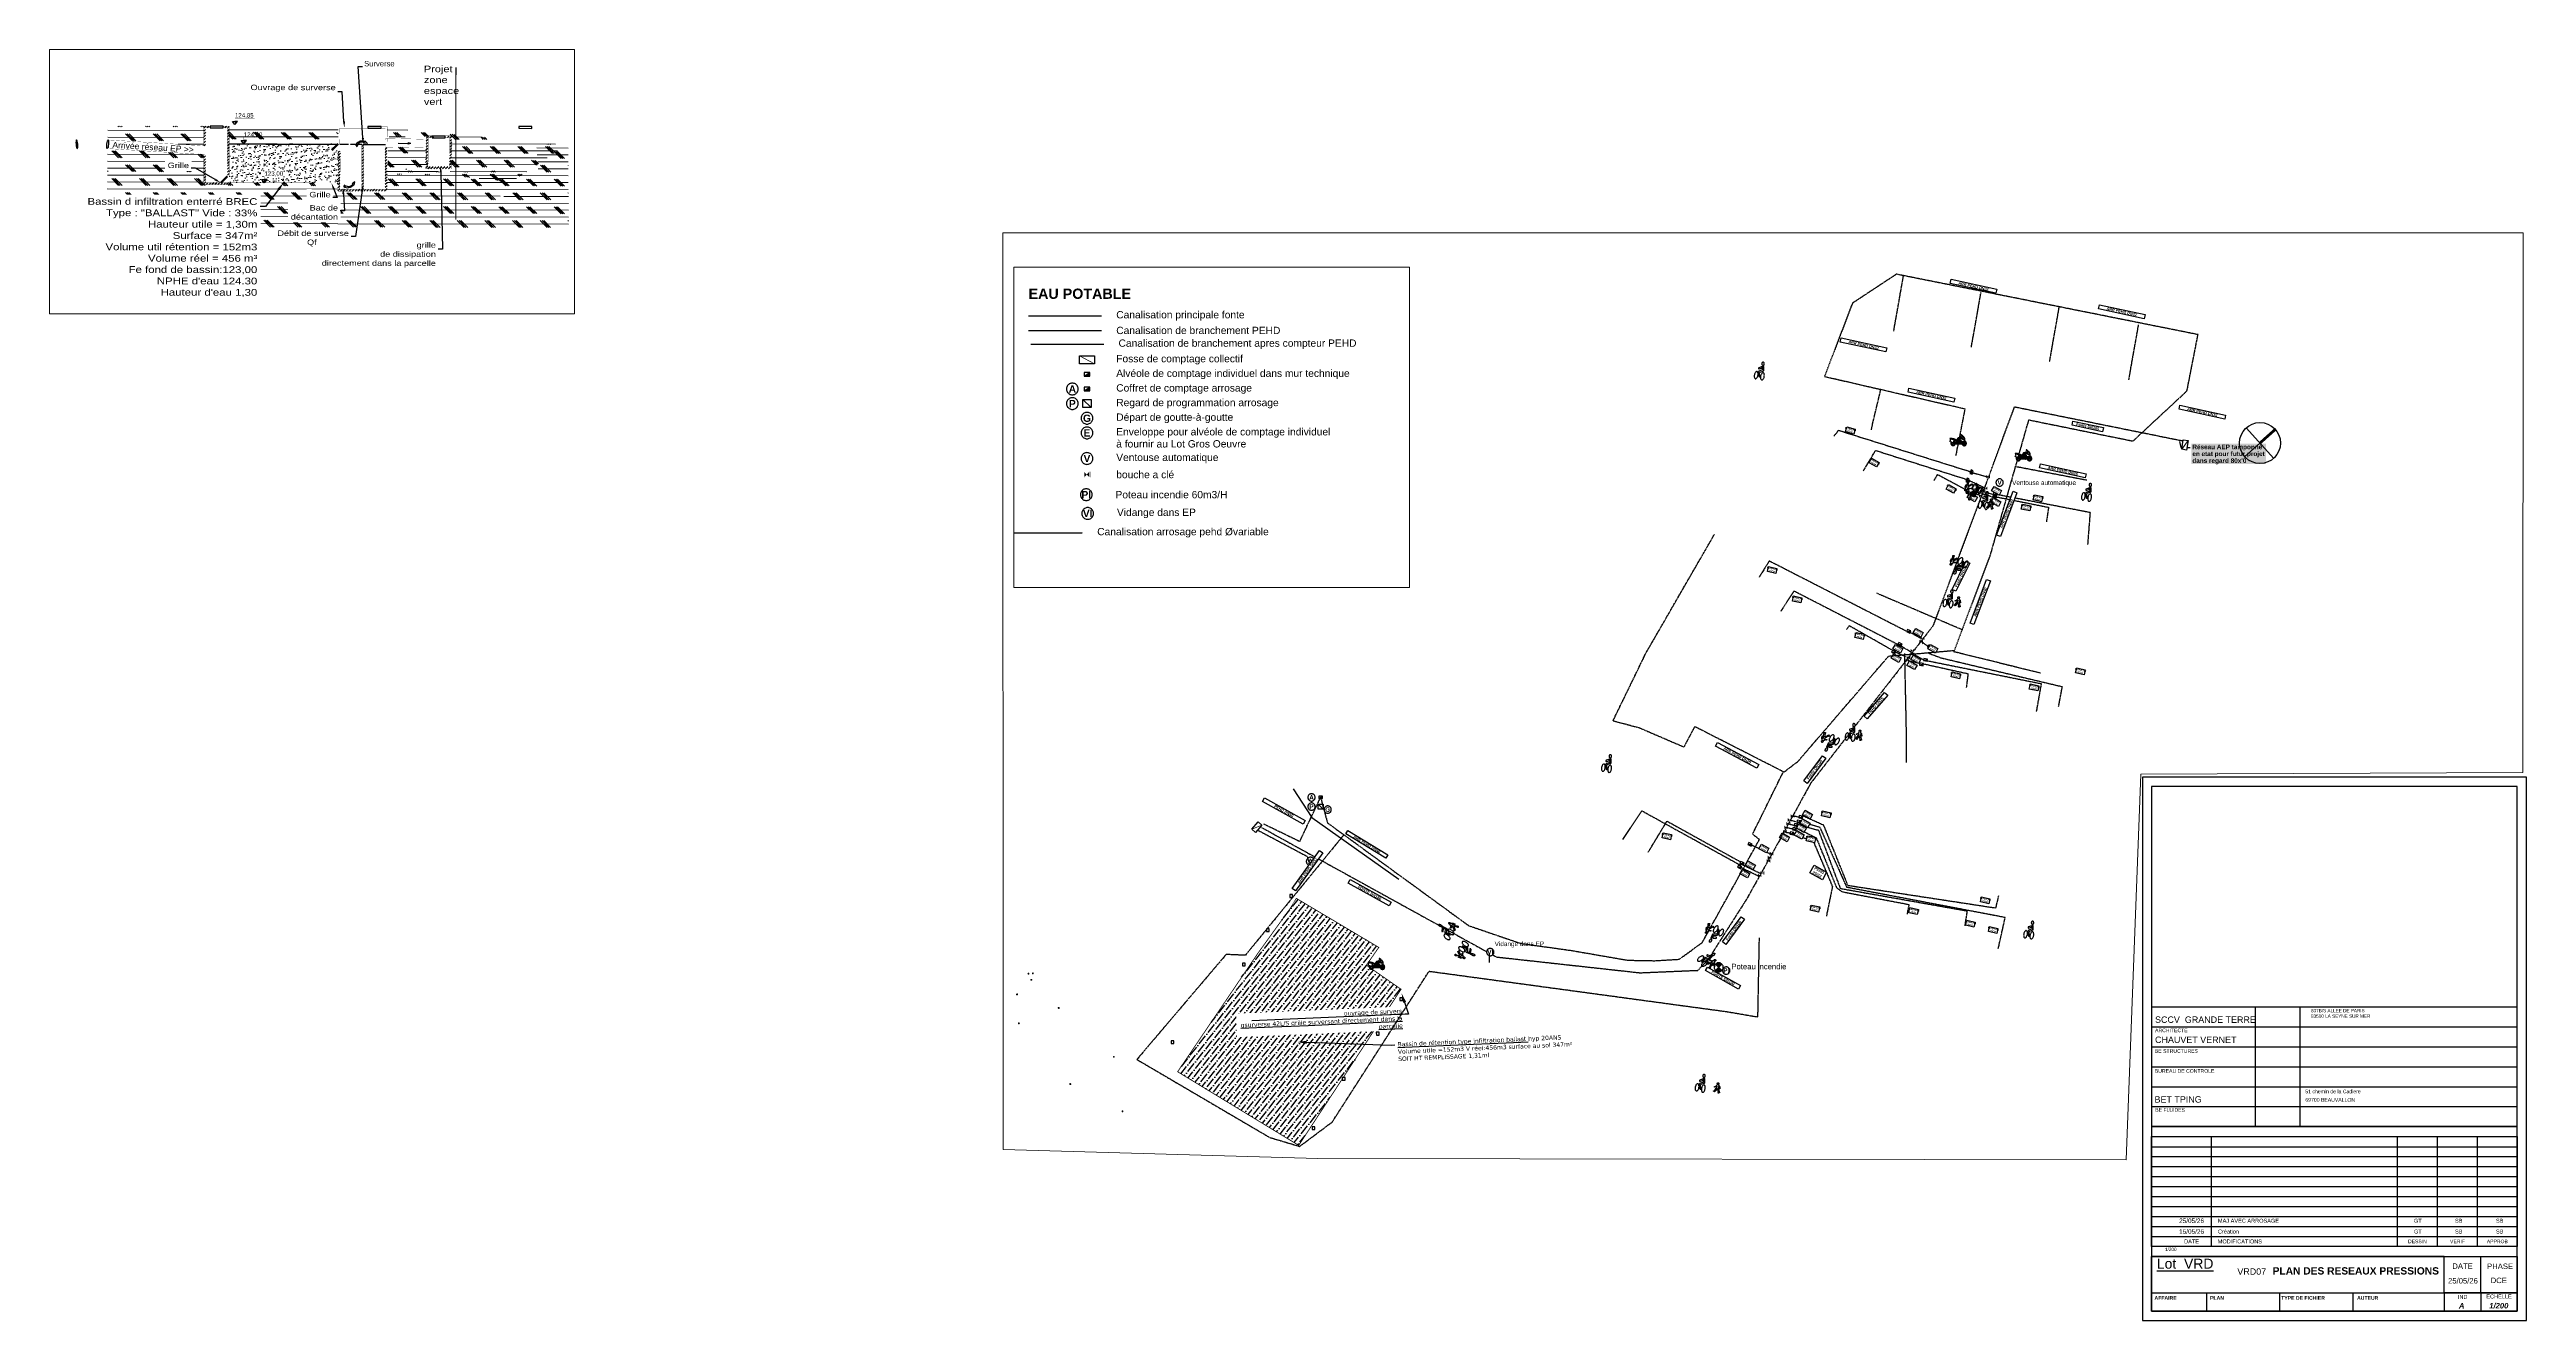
# Paper-space layout 'VRD07-PRESS' of a CAD drawing. Header units: metres. Extents: x -311 to 1043, y -1 to 694.
# The model-space entities are those that its viewports show. They can reach past a viewport. Long polylines and large blocks are cut down to what shows.
import ezdxf
from ezdxf import colors
from ezdxf.entities.mleader import LeaderData, LeaderLine
from ezdxf.enums import TextEntityAlignment as Align
from ezdxf.lldxf.tags import DXFTag
from ezdxf.math import Vec2, Vec3

# ---------------------------------------------------------------- set-up
doc = ezdxf.new("R2010")
doc.units = ezdxf.units.M
doc.header["$PDMODE"] = 33
doc.header["$PDSIZE"] = 0.1
for name, pattern in [('AEP-2', [3.9, 2.5, -0.2, 0.4, -0.2, 0.4, -0.2]), ('AEP-3', [3.3, 2.5, -0.2, 0.4, -0.2]), ('CACHE', [0.375, 0.25, -0.125]), ('ECL-1', [1.51, 1.2, -0.155, 0, -0.155]), ('ECL-3', [1.82, 1.2, -0.155, 0, -0.155, 0, -0.155, 0, -0.155]), ('Grille', [0.8, 0.4, -0.4]), ('TN', [6.25, 5, -1.25])]:
    doc.linetypes.add(name, pattern=pattern)
for name, color, linetype in [('--ui- Rsx Humides- EP projeté', 150, 'EP proj'), ('--ui- Rsx Humides- EP texte', 5, 'Continuous'), ('--ui- Rsx Secs- CA projeté', 7, 'CACHE'), ('00-MEPP', 7, 'Continuous'), ('0203 LIMITE PROJET', 1, 'LIMITE PAZ'), ('0205 PROFIL AUTRE', 8, 'Continuous'), ('0205 PROFIL HACH', 9, 'Continuous'), ('0205 PROFIL PROJET', 4, 'Continuous'), ('0205 PROFIL RESEAUX', 35, 'Continuous'), ('0205 PROFIL TN', 3, 'TN'), ('0205 PROFIL TXT', 7, 'Continuous'), ('07-AEP-CFR', 94, 'Continuous'), ('07-AEP-PI', 94, 'Continuous'), ('07-AEP-RES', 94, 'AEP-2'), ('07-AEP-RGD', 94, 'Continuous'), ('07-AEP-TXT', 94, 'Continuous'), ('0801 RES AEP EQUIPMT', 5, 'Continuous'), ('10-ECL-TPC63x1', 32, 'ECL-1'), ('10-ECL-TXT', 32, 'Continuous'), ('DWG_Projet_-_Pro - 1', 7, 'Continuous')]:
    doc.layers.add(name, color=color, linetype=linetype)
doc.layers.add('07-AEP-BRT', color=94, linetype='AEP-3', lineweight=30)
doc.layers.add('10-ECL-U1000R2V+TPC63', color=32, linetype='ECL-3', lineweight=30)
doc.layers.add('TERRAIN APRES TERR BAT - Points', color=7, linetype='Continuous', lineweight=0, true_color=0x808000)
doc.styles.add('ARIAL', font='arial.ttf')
doc.styles.add('ARIAL GRAS', font='arialbd.ttf')
doc.styles.add('Arial_21', font='arial.ttf', dxfattribs={"height": 0.0018})
doc.styles.add('Arial_22', font='arial.ttf', dxfattribs={"height": 0.0035})
doc.styles.add('Arial_B_7', font='arialbd.ttf', dxfattribs={"height": 0.004})
doc.styles.add('Arial_B_I', font='arialbi.ttf', dxfattribs={"height": 0.003})
doc.styles.get("Standard").update_dxf_attribs({"font": 'arial.ttf'})
doc.styles.add('titre', font='arial.ttf', dxfattribs={"width": 1.2})
tags = doc.linetypes.add('EP proj', pattern='A,0.3,-0.1,0.1,-0.1,0.3,-0.2,["EP",Standard,S=0.1,R=0,X=-0.1,Y=-0.05],-0.25', length=1.35).pattern_tags.tags
tags[14] = DXFTag(74, 10)
doc.linetypes.add('LIMITE PAZ', pattern='A,5,-1.5,5,-1.5,[200,cerretti.shx,S=1,R=45,X=0.75,Y=0],-2.5', length=15.5)
pattern_1 = [(273.0870726257, (-1059254.15954, 3501555.51431), (0.095111777625, 0.0051295474494), [])]

# ---------------------------------------------------------------- blocks, each defined once
blk = doc.blocks.new('AEP-RGD')
at = {"color": 255, "lineweight": 0}
blk.add_wipeout([(-0.05, 0.05), (0.05, 0.05), (0.05, -0.05), (-0.05, -0.05)], dxfattribs=at)
blk.add_lwpolyline([(-0.05, 0.05), (0.05, 0.05), (0.05, -0.05), (-0.05, -0.05)], close=True)
at = {"lineweight": 9, "flags": 128}
blk.add_lwpolyline([(0.05, 0.05), (-0.05, -0.05)], dxfattribs=at)
blk = doc.blocks.new('COFFRET')
at = {"color": 255, "lineweight": 0}
blk.add_wipeout([(-0.05, 0), (0.05, 0), (0.05, 0.1), (-0.05, 0.1)], dxfattribs=at)
at = {"lineweight": 0}
h = blk.add_hatch(color=256, dxfattribs=at)
h.dxf.hatch_style = 1
h.paths.add_polyline_path([(0.05, 0.1), (-0.05, 0), (0.05, 0)])
blk.add_lwpolyline([(-0.05, 0), (0.05, 0), (0.05, 0.1), (-0.05, 0.1)], close=True)
at = {"lineweight": 0, "flags": 128}
blk.add_lwpolyline([(0.05, 0.1), (-0.05, 0)], dxfattribs=at)
blk = doc.blocks.new('TXT-REPERE')
at = {"color": 254, "lineweight": 0, "true_color": 0xffffc1}
blk.add_wipeout([(0, 0.4), (-0.054, 0.396), (-0.108, 0.385), (-0.159, 0.367), (-0.208, 0.342), (-0.252, 0.31), (-0.292, 0.273), (-0.327, 0.231), (-0.355, 0.184), (-0.377, 0.134), (-0.392, 0.081), (-0.399, 0.027), (-0.399, -0.027), (-0.392, -0.081), (-0.377, -0.134), (-0.355, -0.184), (-0.327, -0.231), (-0.292, -0.273), (-0.252, -0.31), (-0.208, -0.342), (-0.159, -0.367), (-0.108, -0.385), (-0.054, -0.396), (0, -0.4), (0.054, -0.396), (0.108, -0.385), (0.159, -0.367), (0.208, -0.342), (0.252, -0.31), (0.292, -0.273), (0.327, -0.231), (0.355, -0.184), (0.377, -0.134), (0.392, -0.081), (0.399, -0.027), (0.399, 0.027), (0.392, 0.081), (0.377, 0.134), (0.355, 0.184), (0.327, 0.231), (0.292, 0.273), (0.252, 0.31), (0.208, 0.342), (0.159, 0.367), (0.108, 0.385), (0.054, 0.396)], dxfattribs=at)
at = {"color": 254, "true_color": 0xffffc1, "flags": 128}
blk.add_lwpolyline([(0, 0.4), (-0.054, 0.396), (-0.108, 0.385), (-0.159, 0.367), (-0.208, 0.342), (-0.252, 0.31), (-0.292, 0.273), (-0.327, 0.231), (-0.355, 0.184), (-0.377, 0.134), (-0.392, 0.081), (-0.399, 0.027), (-0.399, -0.027), (-0.392, -0.081), (-0.377, -0.134), (-0.355, -0.184), (-0.327, -0.231), (-0.292, -0.273), (-0.252, -0.31), (-0.208, -0.342), (-0.159, -0.367), (-0.108, -0.385), (-0.054, -0.396), (0, -0.4), (0.054, -0.396), (0.108, -0.385), (0.159, -0.367), (0.208, -0.342), (0.252, -0.31), (0.292, -0.273), (0.327, -0.231), (0.355, -0.184), (0.377, -0.134), (0.392, -0.081), (0.399, -0.027), (0.399, 0.027), (0.392, 0.081), (0.377, 0.134), (0.355, 0.184), (0.327, 0.231), (0.292, 0.273), (0.252, 0.31), (0.208, 0.342), (0.159, 0.367), (0.108, 0.385), (0.054, 0.396)], close=True, dxfattribs=at)
at = {"color": 254, "true_color": 0xffffc1, "style": 'ARIAL GRAS'}
blk.add_attdef('X', text='', height=0.5, rotation=360, dxfattribs=at).set_placement((0, 0), align=Align.MIDDLE_CENTER)
blk = doc.blocks.new('AEP-TE-VANNE')
h = blk.add_hatch(color=83)
h.dxf.hatch_style = 1
h.paths.add_polyline_path([(-0.18, -0.19), (-0.18, 0.19), (0.18, -0.19), (0.18, 0.19)])
at = {"color": 83, "linetype": 'ByBlock', "lineweight": -2, "const_width": 0.01}
for points in [[(-0.23, 0.19), (-0.23, -0.19)], [(0.18, -0.19), (-0.18, 0.19)], [(-0.18, -0.19), (0.18, 0.19)], [(-0.18, -0.19), (-0.18, 0.19)], [(0.18, -0.19), (0.18, 0.19)], [(0.23, 0.19), (0.23, -0.19)]]:
    blk.add_lwpolyline(points, dxfattribs=at)
blk = doc.blocks.new('COTE-Z')
at = {"linetype": 'ByBlock', "lineweight": -2}
blk.add_hatch(color=0, dxfattribs=at).paths.add_polyline_path([(1.2, 1.5), (0, 1.5), (0, 0)])
at = {"color": 0, "linetype": 'ByBlock', "lineweight": -2, "flags": 128}
for points in [[(0, 0), (-1.2, 1.5), (0, 1.5)], [(0, 0), (1.2, 1.5), (0, 1.5)]]:
    blk.add_lwpolyline(points, dxfattribs=at)
at = {"color": 0, "linetype": 'ByBlock', "lineweight": -2, "const_width": 0.1, "flags": 128}
blk.add_lwpolyline([(0, 1.5), (0, 3), (9, 3)], dxfattribs=at)
at = {"color": 0, "linetype": 'ByBlock', "lineweight": -2, "style": 'ARIAL'}
blk.add_attdef('ALT', (0, 3.3), '', height=2, dxfattribs=at)
blk = doc.blocks.new('Dévers')
at = {"color": 0, "linetype": 'ByBlock', "lineweight": -2, "ltscale": 250}
for p, q in [((-2.3, 0), (2.3, 0)), ((3.5, 0), (2.3, 0.3)), ((2.3, -0.3), (2.3, 0.3)), ((3.5, 0), (2.3, -0.3))]:
    blk.add_line(p, q, dxfattribs=at)
at = {"color": 0, "linetype": 'ByBlock', "lineweight": -2, "style": 'ARIAL'}
blk.add_attdef('DEVERS', text='', height=1.8, dxfattribs=at).set_placement((0, 0), align=Align.BOTTOM_CENTER)
blk = doc.blocks.new('AEP-PI')
at = {"color": 255}
blk.add_wipeout([(0, 0.251), (-0.044, 0.247), (-0.086, 0.236), (-0.125, 0.217), (-0.161, 0.192), (-0.192, 0.161), (-0.217, 0.125), (-0.236, 0.086), (-0.247, 0.044), (-0.251, 0), (-0.247, -0.044), (-0.236, -0.086), (-0.217, -0.125), (-0.192, -0.161), (-0.161, -0.192), (-0.125, -0.217), (-0.086, -0.236), (-0.044, -0.247), (0, -0.251), (0.044, -0.247), (0.086, -0.236), (0.125, -0.217), (0.161, -0.192), (0.192, -0.161), (0.217, -0.125), (0.236, -0.086), (0.247, -0.044), (0.251, 0), (0.247, 0.044), (0.236, 0.086), (0.217, 0.125), (0.192, 0.161), (0.161, 0.192), (0.125, 0.217), (0.086, 0.236), (0.044, 0.247)], dxfattribs=at)
at = {"lineweight": 15}
h = blk.add_hatch(color=256, dxfattribs=at)
h.paths.add_polyline_path([(0, 0), (-0.177, -0.177), (-0.161, -0.192), (-0.125, -0.217), (-0.086, -0.236), (-0.044, -0.247), (0, -0.251), (0.044, -0.247), (0.086, -0.236), (0.125, -0.217), (0.161, -0.192), (0.177, -0.177)])
h.paths.add_polyline_path([(0.177, 0.177), (0.161, 0.192), (0.125, 0.217), (0.086, 0.236), (0.044, 0.247), (0, 0.251), (-0.044, 0.247), (-0.086, 0.236), (-0.125, 0.217), (-0.161, 0.192), (-0.177, 0.177), (0, 0)])
at = {"flags": 128}
blk.add_lwpolyline([(0, 0.251), (-0.044, 0.247), (-0.086, 0.236), (-0.125, 0.217), (-0.161, 0.192), (-0.192, 0.161), (-0.217, 0.125), (-0.236, 0.086), (-0.247, 0.044), (-0.251, 0), (-0.247, -0.044), (-0.236, -0.086), (-0.217, -0.125), (-0.192, -0.161), (-0.161, -0.192), (-0.125, -0.217), (-0.086, -0.236), (-0.044, -0.247), (0, -0.251), (0.044, -0.247), (0.086, -0.236), (0.125, -0.217), (0.161, -0.192), (0.192, -0.161), (0.217, -0.125), (0.236, -0.086), (0.247, -0.044), (0.251, 0), (0.247, 0.044), (0.236, 0.086), (0.217, 0.125), (0.192, 0.161), (0.161, 0.192), (0.125, 0.217), (0.086, 0.236), (0.044, 0.247)], close=True, dxfattribs=at)
at = {"lineweight": 15, "flags": 128}
for points in [[(0.177, 0.177), (-0.177, -0.177)], [(-0.177, 0.177), (0.177, -0.177)]]:
    blk.add_lwpolyline(points, dxfattribs=at)
blk = doc.blocks.new('cyciste')
at = {"layer": 'DWG_Projet_-_Pro - 1', "color": 7, "linetype": 'Continuous', "ltscale": 2}
for p, q in [((-0.21, 0.29), (0, 0)), ((-0.13, 0.35), (0.16, -0.05)), ((0, -0.03), (-0.24, -0.39)), ((0.14, -0.84), (-0.23, -0.43)), ((0.16, -0.07), (-0.08, -0.42)), ((0.21, -0.78), (-0.07, -0.46))]:
    blk.add_line(p, q, dxfattribs=at)
at = {"layer": 'DWG_Projet_-_Pro - 1', "ltscale": 2, "flags": 128}
blk.add_lwpolyline([(-0.32, -0.14), (-0.18, 0.07, 1.000283), (-0.3, 0.15), (-0.44, -0.06, 1.0002)], format="xyb", close=True, dxfattribs=at)
at = {"layer": 'DWG_Projet_-_Pro - 1', "color": 7, "linetype": 'Continuous', "ltscale": 2}
for centre, radius, start, end in [((-0.17, 0.32), 0.05, 35.4457, 215.4336), ((-0.21, -0.41), 0.03, 146.314, 221.4883), ((-0.05, -0.44), 0.03, 146.3021, 221.4553), ((-0.02, -0.02), 0.03, 326.3439, 35.3506), ((0.17, -0.81), 0.05, 221.4684, 41.4563), ((0.14, -0.06), 0.02, 326.332, 35.3547)]:
    blk.add_arc(centre, radius, start, end, dxfattribs=at)
for centre, major_axis, start_param, end_param in [((-0.34, 0.56), (-0.116, 0.163), 6.283185, 12.566361), ((-0.22, -0.9), (-0.166, 0.364), 0, 6.283175), ((0.41, -0.6), (-0.166, 0.364), 0, 6.283175)]:
    blk.add_ellipse(centre, major_axis=major_axis, ratio=0.5, start_param=start_param, end_param=end_param, dxfattribs=at)
blk = doc.blocks.new('11')
at = {"color": 0}
for p, q in [((2937, 6889), (2950, 6830)), ((3338, 6749), (3272, 6810)), ((3544, 6266), (3496, 6304)), ((3533, 6211), (3619, 6192)), ((4234, 6154), (3539, 6141)), ((3544, 6266), (3603, 6248)), ((3691, 6571), (3830, 6441)), ((3978, 6208), (3744, 6242)), ((4158, 7090), (4171, 7095)), ((4158, 7056), (4181, 7059)), ((4171, 7095), (4246, 7103)), ((4181, 7059), (4251, 7066)), ((4280, 7139), (4238, 7124)), ((4238, 7124), (4286, 7115)), ((4286, 7047), (4238, 7124)), ((4238, 7124), (4239, 7059)), ((4239, 7059), (4286, 7047)), ((4286, 7115), (4273, 7047)), ((4273, 7047), (4286, 7047)), ((4336, 7139), (4280, 7139)), ((4286, 7115), (4336, 7139)), ((4286, 7047), (4286, 7115)), ((4334, 7085), (4286, 7047)), ((4336, 7139), (4334, 7085)), ((4746, 6239), (4623, 6499)), ((4790, 6255), (4670, 6522)), ((4750, 6238), (4796, 6258)), ((4780, 6187), (4750, 6238)), ((4823, 6212), (4780, 6187)), ((4796, 6258), (4823, 6212))]:
    blk.add_line(p, q, dxfattribs=at)
for centre, radius, start, end in [((4341, 7410), 15.5, 98.13522, 188.74848), ((1924, 4889), 3480, 41.42271, 46.37654), ((4367, 7224), 204, 81.23787, 98.13522), ((3834, 6417), 1155, 26.36982, 60.75381), ((2814, 3225), 3699, 85.48285, 90.24434), ((2826, 6926), 27.3, 185.12445, 265.94847), ((2923, 6518), 119, 172.22626, 192.98374), ((2454, 6783), 429, 324.68106, 0.67705), ((-5008, -16335), 24127, 70.28035, 71.10215), ((2719, 5118), 1784, 76.5223, 86.61845), ((2970, 6780), 86.3, 140.68876, 178.12782), ((2787, 5305), 1534, 70.00312, 85.67111), ((3249, 6232), 304, 151.78134, 355.32931), ((3326, 6298), 353, 158.79048, 177.50654), ((39, -4891), 11582, 73.03592, 75.32585), ((3249, 6232), 229, 163.11077, 350.25516), ((3249, 6232), 183, 163.11077, 345.97407), ((3131, 6933), 32.6, 218.66882, 266.52111), ((3138, 6876), 25.8, 110.54558, 180.98619), ((3093, 6602), 274, 49.3675, 85.99785), ((2665, 3234), 3696, 78.37806, 82.79409), ((3175, 6493), 123, 250.28035, 298.59274), ((3063, 6554), 307, 41.84409, 76.5223), ((2967, 6746), 449, 306.4673, 342.40028), ((3151, 6440), 346, 52.21885, 62.23869), ((3288, 6627), 143, 33.98043, 78.05724), ((3669, 7168), 881, 249.13652, 256.82415), ((3305, 6639), 94.7, 342.40028, 52.21885), ((3772, 7130), 703, 235.34593, 244.98145), ((3506, 6816), 147, 227.55641, 279.00732), ((3400, 6816), 38.4, 36.08763, 75.65049), ((3633, 6198), 215, 149.50745, 183.01044), ((3415, 6488), 301, 270.66568, 293.08772), ((3601, 6962), 209, 216.08763, 245.88956), ((3518, 6508), 205, 255.8949, 277.53259), ((3584, 6727), 259, 244.98145, 261.47226), ((2469, -3779), 10215, 83.26874, 84.2677), ((3510, 6757), 12.4, 121.02591, 221.18506), ((5204, 8240), 2264, 221.18506, 225.3425), ((3546, 6647), 128, 82.11316, 109.70992), ((3501, 6510), 163, 46.85988, 80.04547), ((3628, 6221), 94.8, 151.59758, 185.75885), ((3603, 5858), 451, 77.44356, 97.53259), ((4029, 9697), 3262, 261.47226, 266.50941), ((3714, 7304), 551, 254.23694, 266.95965), ((3957, 10670), 4244, 265.01397, 269.43938), ((3974, 6725), 478, 216.25243, 226.27022), ((3625, 6639), 15.7, 220.80435, 273.57125), ((3508, 8511), 1891, 273.57125, 280.34811), ((3728, 6664), 102, 202.73177, 238.31825), ((3682, 6420), 56.2, 226.27022, 253.91849), ((3561, 4713), 1657, 81.17772, 86.33479), ((3698, 6615), 44.6, 238.31825, 260.45764), ((3691, 6876), 122, 266.95965, 312.46756), ((4240, 9841), 3316, 260.45764, 265.44495), ((3699, 6286), 12.4, 38.02792, 78.37241), ((3305, 5977), 513, 31.03452, 38.02792), ((3571, 7007), 300, 312.46756, 328.22818), ((3795, 6218), 133, 56.58306, 81.17772), ((3841, 6833), 22.3, 37.21572, 133.46013), ((4400, 6560), 632, 139.28018, 152.19993), ((3797, 6993), 346, 278.37747, 294.78646), ((4252, 6606), 470, 127.70808, 147.58071), ((2870, 5798), 1441, 40.30495, 46.67738), ((3402, 5625), 845, 46.90582, 56.52952), ((3917, 6454), 27.4, 266.96408, 301.37671), ((4073, 6842), 200, 123.50717, 139.28018), ((3896, 6488), 68, 301.37671, 323.66646), ((3974, 6874), 60.7, 68.66712, 130.60914), ((2499, 4945), 2441, 49.23188, 53.99179), ((3906, 6751), 81.3, 296.85014, 322.42638), ((3998, 6440), 47.9, 146.29605, 202.20648), ((5086, 6884), 1223, 202.20648, 213.0691), ((11622, -13), 10036, 137.79631, 139.78372), ((4039, 6893), 140, 86.83386, 123.50717), ((3996, 6950), 41.9, 101.49321, 138.59204), ((3952, 6716), 22.6, 322.42638, 40.30495), ((3999, 6432), 27.6, 143.43766, 201.55435), ((4275, 6534), 321, 200.48741, 227.9948), ((2261, 7832), 2150, 322.92365, 329.27727), ((4561, 6015), 727, 124.86047, 143.43766), ((3987, 6579), 45, 257.84418, 317.81117), ((4026, 6540), 335, 261.61845, 274.53183), ((4117, 6444), 274, 239.42745, 263.80197), ((3961, 6222), 26.7, 358.17885, 46.90582), ((3979, 6221), 8.76, 275.23115, 358.17885), ((4029, 6786), 209, 85.8033, 101.49321), ((3796, 6418), 550, 49.59137, 68.66712), ((4043, 6434), 38.2, 151.37107, 203.53523), ((4227, 6469), 224, 193.1539, 237.85642), ((4326, 6165), 427, 128.20462, 137.73004), ((3222, 7339), 1123, 315.26359, 327.49504), ((3962, 5866), 1131, 74.29627, 85.8033), ((3996, 6106), 928, 72.77965, 86.83386), ((4053, 6214), 8.67, 252.5712, 17.75929), ((4097, 6336), 55.3, 227.9948, 255.01007), ((4148, 6390), 140, 99.67519, 128.20462), ((4258, 6303), 226, 118.45498, 144.65827), ((4273, 6447), 200, 183.99961, 218.17026), ((4411, 8721), 2460, 262.3263, 268.99255), ((4114, 6803), 631, 267.5941, 277.10963), ((4033, 6724), 92.2, 35.44513, 49.23188), ((4075, 6754), 40.7, 329.64991, 35.44513), ((4236, 6676), 373, 251.16898, 277.15835), ((4154, 6355), 175, 76.85695, 99.67519), ((4225, 6496), 140, 106.03601, 124.55669), ((4180, 6867), 30.8, 144.24098, 217.79704), ((4086, 6018), 488, 62.40746, 82.44241), ((4100, 6775), 81.2, 342.11587, 49.59137), ((4266, 6780), 153, 126.53192, 136.93024), ((9553, 12182), 7589, 224.66176, 226.80173), ((4137, 6763), 41.5, 320.1431, 342.11587), ((4381, 6625), 346, 122.50843, 126.53192), ((4669, 8052), 1578, 251.81202, 266.84759), ((4306, 6215), 432, 82.41972, 106.03601), ((4212, 6704), 35.1, 91.36914, 134.44559), ((4718, 4927), 1356, 107.30589, 112.84568), ((4633, 8404), 1928, 256.85695, 268.3381), ((4467, 6490), 506, 107.30945, 122.50843), ((4269, 4338), 2401, 90.09985, 91.36914), ((4776, 4838), 1448, 106.26042, 112.77478), ((2608, 1265), 5891, 68.60241, 74.12602), ((3662, 8139), 2066, 286.06118, 290.69629), ((4258, 6965), 29.8, 357.68292, 65.98038), ((4196, 6434), 154, 304.04964, 336.01266), ((4177, 6776), 300, 35.89371, 67.25213), ((4182, 6726), 364, 43.04018, 69.34877), ((4170, 6362), 167, 3.37165, 31.80085), ((4286, 6313), 96, 287.30589, 327.53572), ((4338, 6906), 71.1, 71.82305, 107.30945), ((4326, 6262), 148, 48.25371, 88.35232), ((4204, 6757), 353, 44.19539, 68.25958), ((4262, 6768), 325, 51.67925, 77.2371), ((4326, 6284), 94.6, 42.7161, 84.58137), ((4270, 6619), 104, 318.42121, 349.18077), ((4632, 7485), 977, 253.03414, 268.51738), ((4313, 6611), 59.6, 349.18077, 40.71191), ((3286, 3703), 3442, 70.38237, 71.82305), ((4356, 6278), 51.7, 286.26042, 327.51178), ((4525, 6794), 172, 118.84809, 148.77138), ((4371, 6264), 60.6, 290.69629, 305.88331), ((4344, 6301), 69.8, 0.71487, 42.7161), ((4321, 6300), 92.8, 327.51178, 0.71487), ((4336, 6313), 121, 305.88331, 331.89341), ((4373, 6314), 77.4, 12.50852, 48.25371), ((4784, 6228), 349, 177.38409, 184.45948), ((4393, 6268), 79.9, 302.44708, 342.75735), ((4477, 6952), 35.8, 191.52021, 258.54287), ((4374, 6292), 77.3, 331.89341, 355.08161), ((4781, 6889), 344, 140.43173, 168.41909), ((4301, 6298), 151, 355.08161, 12.50852), ((4784, 6228), 349, 148.416, 163.5582), ((4298, 6760), 397, 293.57642, 301.00561), ((4784, 6228), 315, 176.98032, 73.08675), ((3592, 6612), 952, 337.2554, 341.36021), ((4188, 5635), 1313, 61.38341, 77.60861), ((4846, 6145), 389, 123.18114, 155.13886), ((4164, 6982), 656, 301.00561, 309.53598), ((4563, 7077), 57.3, 81.7414, 146.38865), ((4660, 7302), 168, 221.42271, 236.89197), ((4784, 6228), 249, 122.13433, 59.1607), ((4541, 6477), 41.2, 358.92022, 54.43432), ((3348, 5193), 2316, 49.20919, 58.19978), ((4784, 6228), 210, 123.37679, 70.74312), ((4608, 6492), 16.8, 25.28211, 93.16851), ((4784, 6228), 315, 111.19328, 120.72008), ((4724, 6332), 165, 122.1875, 123.18114), ((4190, 7244), 867, 303.619, 321.70061), ((4724, 6332), 165, 91.4588, 104.1977), ((4720, 6489), 8.01, 20.19283, 91.4588), ((4413, 6282), 378, 355.97921, 33.74003), ((4784, 6228), 349, 33.73119, 97.03263), ((6693, 1806), 5061, 110.45873, 112.0897), ((4956, 6659), 233, 224.55476, 246.13613), ((4788, 6334), 101, 282.33966, 309.25478), ((4781, 6720), 76.2, 28.89225, 61.90926), ((4620, 6623), 265, 18.44436, 30.46602), ((4786, 6839), 107, 306.54553, 7.59632), ((20394, 6173), 15543, 178.97919, 179.69285), ((4657, 3677), 2777, 81.34913, 85.76664), ((4648, 6820), 247, 7.59632, 26.36982)]:
    blk.add_arc(centre, radius, start, end, dxfattribs=at)
at = {"color": 0, "extrusion": (0, 0, -1)}
for centre, major_axis, ratio in [((4158, 7073), (0.4, 17.1), 0.6479564), ((4257, 7093), (0.4, 35.4), 0.7703288), ((4250, 7084), (-1.9, 18.6), 0.709976)]:
    blk.add_ellipse(centre, major_axis=major_axis, ratio=ratio, dxfattribs=at)
blk = doc.blocks.new('_None')

msp = doc.modelspace()

# ---------------------------------------------------------------- hatches: boundary and pattern name
at = {"layer": '--ui- Rsx Humides- EP projeté', "linetype": 'Grille'}
h = msp.add_hatch(dxfattribs=at)
h.set_pattern_fill('ANSI36', color=5, scale=3.6, angle=-125.27776, style=0)
h.set_pattern_definition([(279.72224, (-2685.8629, 1374.908), (0.57652377, -0.70019754), [1.125, -0.225, 0, -0.225])])
h.paths.add_polyline_path([(-1180.42, -881.175), (-1165.589, -876.68), (-1161.799, -891.828), (-1160.391, -898.237), (-1160.475, -897.851), (-1160.125, -898.997), (-1170.133, -902.138), (-1170.678, -899.831), (-1175.17, -900.902)])
at = {"layer": '0205 PROFIL HACH', "lineweight": 0}
h = msp.add_hatch(dxfattribs=at)
h.set_pattern_fill('CORK', color=253, scale=0.1, angle=-131.91293, style=0)
h.set_pattern_definition([(228.08707, (-257.1676, 591.5636), (0.23627107, -0.21209015), []), (3.08707, (-257.3918, 591.5515), (-0.0483619, 0.8967228), [0.449013, -0.449013]), (3.08707, (-257.4448, 591.4924), (-0.0483619, 0.8967228), [0.449013, -0.449013]), (3.08707, (-257.4978, 591.4334), (-0.0483619, 0.8967228), [0.449013, -0.449013])])
edge = h.paths.add_edge_path(flags=16)
edge.add_arc((-331.48, 309.283), 0.12, 0, 360)
h.paths.add_polyline_path([(-334.558, 307.942), (-331.65, 305.362), (-330.676, 306.447), (-331.75, 307.267), (-330.975, 308.13), (-330.551, 308.423), (-328.902, 310.398), (-328.12, 311.105), (-327.618, 311.722), (-327.546, 311.657), (-327.074, 312.39), (-327.721, 313.007), (-326.946, 313.87), (-326.216, 314.683), (-325.933, 314.429), (-322.593, 318.15), (-322.653, 318.204), (-321.878, 319.067), (-320.853, 318.147), (-317.696, 321.263), (-320.405, 323.708)])
h = msp.add_hatch(dxfattribs=at)
h.set_pattern_fill('CORK', color=253, scale=0.1, angle=-131.91293, style=0)
h.set_pattern_definition([(228.08707, (-257.05597, 591.46338), (0.23627107, -0.21209015), []), (3.08707, (-257.28015, 591.4513), (-0.048362, 0.8967228), [0.449013, -0.449013]), (3.08707, (-257.3332, 591.3922), (-0.048362, 0.8967228), [0.449013, -0.449013]), (3.08707, (-257.3862, 591.33315), (-0.048362, 0.8967228), [0.449013, -0.449013])])
h.paths.add_polyline_path([(-319.883, 317.277), (-316.936, 320.56), (-317.408, 320.985), (-320.555, 317.879)])
at = {"layer": '0205 PROFIL HACH'}
h = msp.add_hatch(dxfattribs=at)
h.set_pattern_fill('ANSI31', color=256, scale=0.03, angle=-131.91293, style=0)
h.set_pattern_definition(pattern_1)
h.paths.add_polyline_path([(-320.853, 318.147), (-321.878, 319.067), (-322.653, 318.204), (-322.593, 318.15), (-322.54, 318.21), (-321.872, 318.954), (-320.91, 318.091)])
h = msp.add_hatch(dxfattribs=at)
h.set_pattern_fill('ANSI31', color=256, scale=0.03, angle=-131.91293, style=0)
h.set_pattern_definition(pattern_1)
h.paths.add_polyline_path([(-320.555, 317.879), (-319.883, 317.277), (-320.658, 316.413), (-322.37, 317.95), (-322.316, 318.009), (-320.664, 316.526), (-319.996, 317.27), (-320.612, 317.823)])
h.paths.add_polyline_path([(-320.471, 316.622), (-320.07, 317.068), (-320.13, 317.122), (-320.531, 316.675)], flags=16)
at = {"layer": '0205 PROFIL HACH', "lineweight": 0}
h = msp.add_hatch(dxfattribs=at)
h.set_pattern_fill('CORK', color=253, scale=0.1, angle=-131.91293, style=0)
h.set_pattern_definition([(228.087072626, (545883.57885, 763741.05154), (0.23627106905, -0.21209015048), []), (3.08707263, (545883.3547, 763741.03945), (-0.048361858, 0.8967228264), [0.449013, -0.449013]), (3.08707263, (545883.3016, 763740.9804), (-0.048361858, 0.8967228264), [0.449013, -0.449013]), (3.08707263, (545883.2486, 763740.9213), (-0.048361858, 0.8967228264), [0.449013, -0.449013])])
h.paths.add_polyline_path([(-323.998, 312.693), (-320.658, 316.413), (-321.251, 316.945), (-324.591, 313.224)])
at = {"layer": '0205 PROFIL HACH'}
h = msp.add_hatch(dxfattribs=at)
h.set_pattern_fill('ANSI31', color=256, scale=0.03, angle=-131.91293, style=0)
h.set_pattern_definition([(273.0870726257, (-372616.40463, 2912226.91679), (0.095111777625, 0.0051295474494), [])])
h.paths.add_polyline_path([(-325.399, 312.374), (-325.346, 312.434), (-326.603, 313.563), (-326.657, 313.503)])
at = {"layer": '0205 PROFIL HACH', "lineweight": 0}
h = msp.add_hatch(dxfattribs=at)
h.set_pattern_fill('CORK', color=253, scale=0.1, angle=-131.91293, style=0)
h.set_pattern_definition([(228.087072626, (545878.73415, 763735.6545), (0.23627106905, -0.21209015048), []), (3.08707263, (545878.51, 763735.6424), (-0.048361858, 0.8967228264), [0.449013, -0.449013]), (3.08707263, (545878.45695, 763735.5833), (-0.048361858, 0.8967228264), [0.449013, -0.449013]), (3.08707263, (545878.4039, 763735.5243), (-0.048361858, 0.8967228264), [0.449013, -0.449013])])
h.paths.add_polyline_path([(-328.07, 310.94), (-327.449, 310.327), (-326.243, 311.592), (-327.14, 312.486), (-329.005, 310.44)])
h = msp.add_hatch(dxfattribs=at)
h.set_pattern_fill('CORK', color=253, scale=0.1, angle=-131.91293, style=0)
h.set_pattern_definition([(228.087072626, (545877.59062, 763734.3806), (0.23627106905, -0.21209015048), []), (3.08707263, (545877.3664, 763734.3685), (-0.048361858, 0.8967228264), [0.449013, -0.449013]), (3.08707263, (545877.3134, 763734.3094), (-0.048361858, 0.8967228264), [0.449013, -0.449013]), (3.08707263, (545877.2604, 763734.2504), (-0.048361858, 0.8967228264), [0.449013, -0.449013])])
h.paths.add_polyline_path([(-331.632, 305.456), (-325.553, 311.073), (-325.934, 311.277), (-327.342, 309.653), (-327.799, 309.177), (-329.109, 310.367), (-331.213, 308.458)])
at = {"layer": '0205 PROFIL HACH'}
h = msp.add_hatch(dxfattribs=at)
h.set_pattern_fill('ANSI31', color=256, scale=0.03, angle=-131.91293, style=0)
h.set_pattern_definition([(273.0870726257, (-1059251.86651, 3501558.71336), (0.095111777625, 0.0051295474494), [])])
h.paths.add_polyline_path([(-327.9, 310.751), (-328.146, 310.991), (-328.921, 310.128), (-327.804, 309.097), (-327.671, 309.246), (-327.03, 309.96), (-327.951, 310.841), (-328.005, 310.782), (-327.142, 309.954), (-327.708, 309.324), (-327.81, 309.21), (-328.795, 310.114), (-328.127, 310.858), (-327.953, 310.692)])
h.paths.add_polyline_path([(-327.649, 309.271), (-327.248, 309.717), (-327.307, 309.77), (-327.708, 309.324)], flags=17)
at = {"layer": '0205 PROFIL RESEAUX', "lineweight": 0, "true_color": 0xffffc1}
h = msp.add_hatch(dxfattribs=at)
h.set_pattern_fill('AR-SAND', color=254, scale=0.006, angle=-131.91293, style=0)
h.set_pattern_definition([(133.74883, (0, 0), (-0.2908583, -0.04150574), [0, -0.231648, 0, -0.25908, 0, -0.24765]), (103.74883, (0, 0), (-0.45689713, 0.22129708), [0, -0.124968, 0, -0.208788, 0, -0.08001]), (63.74883, (0.0204, -0.18634), (-0.0525153, 0.47168178), [0, -0.0762, 0, -0.27432, 0, -0.35814]), (53.74883, (0.0204, -0.18634), (-0.1828292, 0.44085283), [0, -0.0381, 0, -0.179832, 0, -0.20574])])
h.paths.add_polyline_path([(-322.593, 318.15), (-325.933, 314.429), (-324.591, 313.224), (-321.251, 316.945)])

# ---------------------------------------------------------------- linework, layer by layer
at = {"layer": '--ui- Rsx Humides- EP projeté', "color": 5, "linetype": 'EP proj', "const_width": 0.09}
msp.add_lwpolyline([(-1180.42, -881.175), (-1165.589, -876.68), (-1161.799, -891.828), (-1160.391, -898.237), (-1160.475, -897.851), (-1160.125, -898.997), (-1170.133, -902.138), (-1170.678, -899.831), (-1175.17, -900.902)], close=True, dxfattribs=at)
for points in [[(-1162.574, -878.403), (-1162.798, -878.203), (-1162.998, -878.427), (-1162.774, -878.627)], [(-1179.884, -883.634), (-1180.107, -883.434), (-1180.307, -883.658), (-1180.084, -883.858)], [(-1161.472, -889.898), (-1161.695, -889.698), (-1161.895, -889.921), (-1161.672, -890.121)], [(-1160.435, -894.346), (-1160.658, -894.146), (-1160.858, -894.369), (-1160.635, -894.569)], [(-1159.343, -898.745), (-1159.567, -898.544), (-1159.767, -898.768), (-1159.543, -898.968)]]:
    msp.add_lwpolyline(points, close=True)
at = {"linetype": 'Continuous', "ltscale": 2, "flags": 128}
for points in [[(-1206.015, -919.734), (-1205.997, -919.762, -4.4428), (-1206.067, -919.806), (-1206.086, -919.784, -0.2073), (-1206.139, -919.8), (-1206.212, -919.796), (-1206.301, -919.78), (-1206.367, -919.757), (-1206.515, -919.645, -1.1673999), (-1206.467, -919.582), (-1206.4, -919.64), (-1206.353, -919.669), (-1206.266, -919.7, 0.7750002), (-1206.247, -919.68), (-1206.327, -919.585), (-1206.385, -919.556), (-1206.444, -919.523), (-1206.718, -919.375), (-1206.81, -919.325), (-1206.832, -919.314), (-1206.811, -919.257), (-1206.788, -919.202, -0.7470999), (-1206.712, -919.207), (-1206.717, -919.226, 0.2934), (-1206.709, -919.246), (-1206.383, -919.431, 0.6073), (-1206.353, -919.409), (-1206.381, -919.197), (-1206.413, -918.961), (-1206.282, -918.927, -0.8138999), (-1206.257, -918.976), (-1206.29, -919.009, 0.2490001), (-1206.296, -919.027), (-1206.233, -919.374), (-1206.222, -919.431), (-1206.209, -919.482), (-1206.167, -919.534), (-1206.125, -919.583, 0.8741005), (-1206.108, -919.575), (-1206.125, -919.537, -0.2272), (-1206.126, -919.502), (-1206.041, -919.331, -0.9964004), (-1205.972, -919.377), (-1206.038, -919.506), (-1206.037, -919.541), (-1206.026, -919.599), (-1206.015, -919.641), (-1206.015, -919.734)], [(-1192.842, -930.044), (-1192.848, -930.011, -4.4428), (-1192.767, -929.995), (-1192.757, -930.023, -0.2073), (-1192.702, -930.027), (-1192.636, -930.058), (-1192.558, -930.106), (-1192.506, -930.151), (-1192.409, -930.309, -1.1673999), (-1192.476, -930.35), (-1192.517, -930.272), (-1192.55, -930.228), (-1192.62, -930.168, 0.7750002), (-1192.645, -930.179), (-1192.605, -930.296), (-1192.562, -930.344), (-1192.52, -930.397), (-1192.318, -930.634), (-1192.251, -930.715), (-1192.234, -930.733), (-1192.274, -930.778), (-1192.316, -930.822, -0.7470999), (-1192.385, -930.789), (-1192.374, -930.773, 0.2934), (-1192.373, -930.751), (-1192.609, -930.46, 0.6073), (-1192.646, -930.469), (-1192.697, -930.678), (-1192.753, -930.909), (-1192.887, -930.893, -0.8138999), (-1192.893, -930.838), (-1192.85, -930.819, 0.2490001), (-1192.838, -930.805), (-1192.77, -930.458), (-1192.759, -930.401), (-1192.752, -930.349), (-1192.773, -930.286), (-1192.795, -930.225, 0.8741005), (-1192.813, -930.226), (-1192.811, -930.267, -0.2272), (-1192.822, -930.3), (-1192.965, -930.429, -0.9964004), (-1193.012, -930.361), (-1192.903, -930.265), (-1192.892, -930.232), (-1192.881, -930.174), (-1192.875, -930.131), (-1192.842, -930.044)], [(-1185.73, -953.416), (-1185.735, -953.384, -4.4428), (-1185.654, -953.368), (-1185.645, -953.395, -0.2073), (-1185.589, -953.4), (-1185.523, -953.431), (-1185.446, -953.478), (-1185.393, -953.523), (-1185.296, -953.681, -1.1673999), (-1185.363, -953.722), (-1185.405, -953.644), (-1185.438, -953.6), (-1185.508, -953.54, 0.7750002), (-1185.533, -953.551), (-1185.493, -953.669), (-1185.449, -953.717), (-1185.407, -953.769), (-1185.205, -954.007), (-1185.139, -954.087), (-1185.122, -954.106), (-1185.162, -954.151), (-1185.203, -954.194, -0.7470999), (-1185.272, -954.161), (-1185.261, -954.145, 0.2934), (-1185.26, -954.123), (-1185.497, -953.833, 0.6073), (-1185.533, -953.842), (-1185.584, -954.05), (-1185.641, -954.281), (-1185.775, -954.265, -0.8138999), (-1185.781, -954.21), (-1185.737, -954.191, 0.2490001), (-1185.725, -954.177), (-1185.657, -953.831), (-1185.647, -953.773), (-1185.64, -953.721), (-1185.66, -953.658), (-1185.682, -953.597, 0.8741005), (-1185.701, -953.598), (-1185.699, -953.639, -0.2272), (-1185.71, -953.672), (-1185.852, -953.801, -0.9964004), (-1185.9, -953.733), (-1185.791, -953.637), (-1185.779, -953.604), (-1185.769, -953.546), (-1185.763, -953.503), (-1185.73, -953.416)], [(-1187.638, -957.013), (-1187.621, -957.041, -4.4428), (-1187.69, -957.086), (-1187.71, -957.063, -0.2073), (-1187.763, -957.079), (-1187.835, -957.075), (-1187.925, -957.059), (-1187.99, -957.036), (-1188.138, -956.924, -1.1673999), (-1188.091, -956.861), (-1188.024, -956.919), (-1187.977, -956.948), (-1187.89, -956.979, 0.7750002), (-1187.871, -956.959), (-1187.951, -956.864), (-1188.009, -956.835), (-1188.067, -956.802), (-1188.342, -956.654), (-1188.433, -956.604), (-1188.456, -956.593), (-1188.435, -956.536), (-1188.412, -956.481, -0.7470999), (-1188.336, -956.486), (-1188.34, -956.505, 0.2934), (-1188.333, -956.525), (-1188.007, -956.71, 0.6073), (-1187.976, -956.688), (-1188.005, -956.476), (-1188.036, -956.24), (-1187.906, -956.206, -0.8138999), (-1187.88, -956.255), (-1187.914, -956.288, 0.2490001), (-1187.92, -956.306), (-1187.856, -956.653), (-1187.846, -956.71), (-1187.833, -956.761), (-1187.791, -956.813), (-1187.748, -956.862, 0.8741005), (-1187.731, -956.854), (-1187.748, -956.816, -0.2272), (-1187.75, -956.781), (-1187.664, -956.61, -0.9964004), (-1187.595, -956.656), (-1187.662, -956.785), (-1187.66, -956.82), (-1187.649, -956.878), (-1187.639, -956.92), (-1187.638, -957.013)], [(-1183.973, -974.785), (-1183.956, -974.813, -4.4428), (-1184.025, -974.857), (-1184.045, -974.835, -0.2073), (-1184.098, -974.851), (-1184.17, -974.847), (-1184.26, -974.831), (-1184.325, -974.808), (-1184.473, -974.696, -1.1673999), (-1184.426, -974.633), (-1184.359, -974.691), (-1184.312, -974.72), (-1184.225, -974.751, 0.7750002), (-1184.206, -974.731), (-1184.286, -974.636), (-1184.344, -974.607), (-1184.402, -974.574), (-1184.677, -974.426), (-1184.768, -974.376), (-1184.791, -974.365), (-1184.77, -974.308), (-1184.747, -974.252, -0.7470999), (-1184.671, -974.258), (-1184.675, -974.277, 0.2934), (-1184.668, -974.297), (-1184.342, -974.482, 0.6073), (-1184.311, -974.46), (-1184.34, -974.248), (-1184.371, -974.012), (-1184.241, -973.978, -0.8138999), (-1184.215, -974.027), (-1184.249, -974.06, 0.2490001), (-1184.255, -974.078), (-1184.192, -974.425), (-1184.181, -974.482), (-1184.168, -974.533), (-1184.126, -974.585), (-1184.083, -974.634, 0.8741005), (-1184.067, -974.626), (-1184.083, -974.588, -0.2272), (-1184.085, -974.553), (-1183.999, -974.382, -0.9964004), (-1183.93, -974.428), (-1183.997, -974.557), (-1183.995, -974.592), (-1183.984, -974.65), (-1183.974, -974.692), (-1183.973, -974.785)], [(-1180.687, -976.821), (-1180.692, -976.789, -4.4428), (-1180.611, -976.773), (-1180.602, -976.801, -0.2073), (-1180.546, -976.805), (-1180.48, -976.836), (-1180.402, -976.883), (-1180.35, -976.928), (-1180.253, -977.086, -1.1673999), (-1180.32, -977.128), (-1180.362, -977.05), (-1180.395, -977.005), (-1180.465, -976.945, 0.7750002), (-1180.489, -976.957), (-1180.45, -977.074), (-1180.406, -977.122), (-1180.364, -977.174), (-1180.162, -977.412), (-1180.095, -977.492), (-1180.078, -977.511), (-1180.118, -977.556), (-1180.16, -977.599, -0.7470999), (-1180.229, -977.566), (-1180.218, -977.55, 0.2934), (-1180.217, -977.529), (-1180.454, -977.238, 0.6073), (-1180.49, -977.247), (-1180.541, -977.455), (-1180.598, -977.686), (-1180.732, -977.67, -0.8138999), (-1180.737, -977.615), (-1180.694, -977.597, 0.2490001), (-1180.682, -977.582), (-1180.614, -977.236), (-1180.604, -977.179), (-1180.597, -977.126), (-1180.617, -977.063), (-1180.639, -977.002, 0.8741005), (-1180.658, -977.003), (-1180.656, -977.044, -0.2272), (-1180.667, -977.078), (-1180.809, -977.206, -0.9964004), (-1180.857, -977.138), (-1180.747, -977.042), (-1180.736, -977.009), (-1180.726, -976.951), (-1180.72, -976.908), (-1180.687, -976.821)]]:
    msp.add_lwpolyline(points, format="xyb", dxfattribs=at)
at = {"layer": '0205 PROFIL HACH', "color": 252, "const_width": 0.01}
msp.add_lwpolyline([(-327.9, 310.751), (-328.146, 310.991), (-328.921, 310.128), (-327.804, 309.097), (-327.671, 309.246), (-327.03, 309.96), (-327.926, 310.757), (-327.979, 310.698), (-327.142, 309.954), (-327.708, 309.324), (-327.81, 309.21), (-328.795, 310.114), (-328.127, 310.858), (-327.953, 310.692)], close=True, dxfattribs=at)
at = {"layer": '0205 PROFIL HACH', "color": 252}
msp.add_lwpolyline([(-329.942, 306.072), (-329.541, 306.518), (-329.6, 306.571), (-330.001, 306.125)], close=True, dxfattribs=at)
at = {"layer": '0205 PROFIL PROJET', "color": 0}
msp.add_lwpolyline([(-327.621, 309.326), (-327.221, 309.772), (-327.28, 309.826), (-327.681, 309.379)], close=True, dxfattribs=at)
at = {"layer": '0205 PROFIL RESEAUX', "color": 144, "const_width": 0.01}
for points in [[(-317.689, 321.269), (-320.91, 318.091)], [(-317.408, 320.985), (-320.612, 317.823)], [(-327.346, 310.437), (-326.182, 311.684)]]:
    msp.add_lwpolyline(points, dxfattribs=at)
at = {"layer": '0205 PROFIL RESEAUX', "color": 142, "const_width": 0.01}
msp.add_lwpolyline([(-322.593, 318.15), (-325.933, 314.429), (-324.591, 313.224), (-321.251, 316.945), (-322.37, 317.95)], dxfattribs=at)
at = {"layer": '0205 PROFIL RESEAUX', "color": 144, "extrusion": (0, 0, -1)}
msp.add_ellipse((-316.611, 322.175), major_axis=(0.161, -0.119), ratio=0.2022566, dxfattribs=at)
at = {"layer": '0205 PROFIL RESEAUX', "color": 144}
msp.add_ellipse((-317.553, 321.123), major_axis=(0.136, -0.147), ratio=0.2022566, dxfattribs=at)
at = {"layer": '0205 PROFIL TXT', "const_width": 0.01}
for points in [[(-320.853, 318.147), (-321.878, 319.067), (-322.653, 318.204), (-322.593, 318.15), (-322.54, 318.21), (-321.872, 318.954), (-320.91, 318.091)], [(-320.555, 317.879), (-319.883, 317.277), (-320.658, 316.413), (-322.37, 317.95), (-322.316, 318.009), (-320.664, 316.526), (-319.996, 317.27), (-320.612, 317.823)]]:
    msp.add_lwpolyline(points, close=True, dxfattribs=at)
at = {"layer": '0205 PROFIL TXT', "linetype": 'CACHE', "ltscale": 0.5, "const_width": 0.1}
for points in [[(-322.316, 318.009), (-322.339, 318.433)], [(-324.598, 313.221), (-324.621, 313.645)]]:
    msp.add_lwpolyline(points, dxfattribs=at)
at = {"layer": '0205 PROFIL TXT'}
msp.add_lwpolyline([(-320.471, 316.622), (-320.07, 317.068), (-320.13, 317.122), (-320.531, 316.675)], close=True, dxfattribs=at)
at = {"layer": '07-AEP-BRT', "color": 4, "flags": 128}
msp.add_lwpolyline([(319.338, 793.052), (316.002, 789.327)], dxfattribs=at)
at = {"layer": '07-AEP-BRT', "flags": 128}
for points in [[(328.767, 782.863), (325.432, 779.138)], [(-1185.261, -967.148), (-1183.565, -966.643)]]:
    msp.add_lwpolyline(points, dxfattribs=at)
at = {"layer": '07-AEP-RES', "flags": 128}
msp.add_lwpolyline([(329.512, 782.196), (326.177, 778.471)], dxfattribs=at)
at = {"layer": '07-AEP-RES', "color": 4, "flags": 128}
for points in [[(-1161.314, -983.665), (-1163.875, -980.01)], [(-1153.705, -993.828), (-1157.47, -989.031)], [(-1160.687, -998.967), (-1164.452, -994.17)], [(-1167.557, -1004.313), (-1171.322, -999.516)], [(-1174.822, -1009.443), (-1178.587, -1004.645)]]:
    msp.add_lwpolyline(points, dxfattribs=at)
at = {"layer": '10-ECL-TPC63x1', "color": 9, "true_color": 0xd19cc7, "flags": 128}
msp.add_lwpolyline([(294.878, 761.992), (298.214, 765.717)], dxfattribs=at)
at = {"layer": '10-ECL-U1000R2V+TPC63', "color": 30, "true_color": 0xf26722, "flags": 128}
msp.add_lwpolyline([(295.991, 760.996), (299.326, 764.721)], dxfattribs=at)
at = {"layer": 'TERRAIN APRES TERR BAT - Points'}
for p in [(-1147.096, -862.638), (-1131.786, -864.831), (-1158.761, -867.032), (-1150.064, -867.271), (-1164.785, -869.3), (-1147.568, -869.232), (-1151.718, -871.636), (-1147.425, -871.452), (-1147.016, -872.052), (-1146.714, -871.674), (-1159.721, -872.568)]:
    msp.add_point(p, dxfattribs=at)

# ---------------------------------------------------------------- block references
at = {"ltscale": 2}
for p, rotation in [((-1204.786, -918.791), 192.1959294941098), ((-1171.906, -934.472), 192.1959294941098), ((-1186.426, -953.646), 350.8074862882711), ((-1216.275, -956.733), 192.1959294941098), ((-1187.14, -956.599), 192.1959294941098), ((-1151.072, -975.554), 192.1959294941098), ((-1184.825, -993.376), 192.1959294941098)]:
    msp.add_blockref('cyciste', p, dxfattribs=dict(at, rotation=rotation))
at = {"ltscale": 2, "xscale": 0.0007845905562760249, "yscale": 0.0007845905562760249, "zscale": 0.0007845905562760249, "rotation": 228.1617603435353}
for p in [(-1172.924, -980.535), (-1178.92, -984.76)]:
    msp.add_blockref('11', p, dxfattribs=at)
at = {"layer": '0205 PROFIL RESEAUX', "color": 144, "xscale": 0.09999999999999999, "yscale": 0.09999999999999999, "zscale": 0.09999999999999999, "rotation": 226.9778956069967}
msp.add_blockref('Dévers', (-326.581, 310.983), dxfattribs=at)
at = {"layer": '07-AEP-CFR', "yscale": 2.5}
for p, xscale, rotation in [((-1189.821, -937.765), 3.999999999999997, 202.804395675786), ((-1188.871, -939.804), 3.999999999999997, 202.804395675786), ((-1190.607, -945.447), 4, 217.6049246388919), ((-1183.683, -965.527), 3.999999999999997, 202.804395675786), ((-1186.748, -966.92), 4, 217.6049246388919), ((-1185.905, -968.857), 4, 217.6049246388919), ((-1183.087, -968.265), 3.999999999999997, 202.804395675786), ((-1174.924, -984.133), 3.999999999999998, 117.897665817441), ((-1178.242, -985.347), 4, 217.6049246388919)]:
    msp.add_blockref('COFFRET', p, dxfattribs=dict(at, xscale=xscale, rotation=rotation))
at = {"layer": '07-AEP-PI', "xscale": 2, "yscale": 2, "zscale": 2, "rotation": 228.1617603435354}
msp.add_blockref('AEP-PI', (-1196.555, -928.386), dxfattribs=at)
at = {"layer": '07-AEP-RGD', "xscale": 5.400000000000003, "yscale": 10.4, "rotation": 186.6815403081727}
msp.add_blockref('AEP-RGD', (-1151.45, -900.982), dxfattribs=at)
at = {"layer": '07-AEP-TXT'}
ref = msp.add_blockref('TXT-REPERE', (320.884, 784.552), dxfattribs=dict(at, rotation=228.1617603477028))
ref.add_attrib('X', 'E', dxfattribs={"layer": '0', "height": 0.5, "rotation": 228.16176, "style": 'ARIAL GRAS'}).set_placement((320.884, 784.552), align=Align.MIDDLE_CENTER)
at = {"layer": '0801 RES AEP EQUIPMT', "rotation": 228.1617603435354}
for p in [(-1192.061, -938.424), (-1192.041, -938.792), (-1191.532, -940.206), (-1191.316, -940.536), (-1191.144, -940.998), (-1185.328, -966.127), (-1185.176, -966.957), (-1185.165, -966.43), (-1184.858, -967.267), (-1184.599, -968.992), (-1177.008, -985.082), (-1176.252, -986.126)]:
    msp.add_blockref('AEP-TE-VANNE', p, dxfattribs=at)

# ---------------------------------------------------------------- texts
at = {"layer": '0205 PROFIL RESEAUX', "color": 144, "insert": (-317.619, 320.876), "char_height": 0.28, "attachment_point": 1, "rotation": 224.74733, "style": 'titre'}
msp.add_mtext_dynamic_manual_height_columns('{\\fArial|b0|i0|c0|p34;Arrivée réseau EP >>}', width=4.39732, gutter_width=12.5, heights=[0], dxfattribs=at)
at = {"layer": '07-AEP-TXT', "style": 'ARIAL GRAS'}
msp.add_text('EAU POTABLE', height=0.7, rotation=228.16176, dxfattribs=at).set_placement((330.636, 781.186), align=Align.MIDDLE_LEFT)
at = {"layer": '07-AEP-TXT', "char_height": 0.5, "attachment_point": 4, "rotation": 228.16176, "style": 'ARIAL'}
for s, width, insert in [('Canalisation arrosage pehd %%Cvariable', 17.29391, (315.335, 788.582)), ('Poteau incendie 60m3/H', 16.8129, (316.437, 785.915)), ('Vidange dans EP', 16.8129, (315.419, 786.698)), ('bouche a clé', 16.8129, (317.426, 784.963)), ('Ventouse automatique', 16.8129, (318.246, 784.23)), ('Enveloppe pour alvéole de comptage individuel', 16.45307, (319.55, 783.062)), ('à fournir au Lot Gros Oeuvre', 14.4246, (318.991, 783.563)), ('Regard de programmation arrosage', 16.8129, (321.04, 781.728)), ('Départ de goutte-à-goutte', 16.8129, (320.295, 782.395)), ('Alvéole de comptage individuel dans mur technique', 16.8129, (322.53, 780.394)), ('Coffret de comptage arrosage', 16.8129, (321.785, 781.061)), ('Fosse de comptage collectif', 11.46134, (323.275, 779.727)), ('Canalisation de branchement apres compteur PEHD', 17.29391, (323.961, 778.903)), ('Canalisation de branchement PEHD', 11.46134, (324.765, 778.393)), ('Canalisation principale fonte', 11.46134, (325.51, 777.726))]:
    msp.add_mtext_dynamic_manual_height_columns(s, width=width, gutter_width=2, heights=[0], dxfattribs=dict(at, insert=insert))
at = {"layer": '07-AEP-TXT', "attachment_point": 5, "style": 'ARIAL GRAS', "bg_fill": 19, "box_fill_scale": 1.25, "bg_fill_color": 256, "bg_fill_transparency": 0}
for s, width, gutter_width, insert, char_height, rotation in [('Fonte DN100', 3.26066, 7.5, (-1194.652, -932.277), 0.3, 281.59843), ('PEHD DN75', 3.26066, 7.5, (-1186.714, -960.277), 0.3, 276.99958), ('Fonte DN100', 3.26066, 7.5, (-1182.388, -976.644), 0.3, 292.12401), ('{\\C3;BRNPEHD 25/32}', 0.85121, 4.5, (-1162.416, -978.263), 0.18, 213.35533), ('{\\C3;BRNPEHD 25/32}', 0.85121, 4.5, (-1198.834, -979.447), 0.18, 215.62978)]:
    msp.add_mtext_dynamic_manual_height_columns(s, width=width, gutter_width=gutter_width, heights=[0], dxfattribs=dict(at, insert=insert, char_height=char_height, rotation=rotation))
at = {"layer": '10-ECL-TXT', "color": 30, "true_color": 0xf8991e, "style": 'ARIAL GRAS'}
msp.add_text('ECLAIRAGE', height=0.7, rotation=228.16176, dxfattribs=at).set_placement((300.449, 763.71), align=Align.MIDDLE_LEFT)

# ---------------------------------------------------------------- next in the draw order: linework, layer by layer
at = {"layer": '07-AEP-BRT', "flags": 128}
for points in [[(-1191.09, -940.843), (-1189.078, -940.014)], [(-1185.67, -968.839), (-1184.629, -968.629)], [(-1184.581, -968.872), (-1183.168, -968.382)], [(-1174.947, -984.208), (-1176.887, -985.041)]]:
    msp.add_lwpolyline(points, dxfattribs=at)
at = {"layer": '07-AEP-BRT', "color": 3, "flags": 128}
for points in [[(-1183.336, -965.641), (-1178.248, -963.934), (-1178.37, -963.428)], [(-1166.666, -976.376), (-1165.897, -978.871), (-1174.947, -984.208)]]:
    msp.add_lwpolyline(points, dxfattribs=at)
at = {"layer": '07-AEP-RES', "flags": 128}
msp.add_lwpolyline([(-1151.798, -901.327), (-1179.485, -911.02), (-1191.259, -921.577), (-1195.283, -926.471), (-1195.181, -927.894), (-1196.227, -928.164)], dxfattribs=at)

# ---------------------------------------------------------------- next in the draw order: block references
at = {"ltscale": 2}
for p, rotation in [((-1193.538, -930.274), 350.8074862882711), ((-1183.409, -974.317), 192.1959294941098), ((-1181.383, -977.051), 350.8074862882711)]:
    msp.add_blockref('cyciste', p, dxfattribs=dict(at, rotation=rotation))
at = {"layer": '07-AEP-CFR', "yscale": 2.5}
for p, xscale, rotation in [((-1189.972, -937.307), 3.999999999999997, 202.804395675786), ((-1190.683, -944.982), 4, 217.6049246388919), ((-1183.509, -966.6), 3.999999999999997, 202.804395675786), ((-1186.667, -967.569), 4, 217.6049246388919), ((-1175.844, -983.285), 3.999999999999998, 121.4868121669804), ((-1178.441, -985.086), 4, 217.6049246388919)]:
    msp.add_blockref('COFFRET', p, dxfattribs=dict(at, xscale=xscale, rotation=rotation))
at = {"layer": '07-AEP-RGD', "xscale": 5.4, "yscale": 10.4, "rotation": 318.1617603477046}
msp.add_blockref('AEP-RGD', (324.609, 781.217), dxfattribs=at)
at = {"layer": '07-AEP-TXT'}
ref = msp.add_blockref('TXT-REPERE', (319.58, 785.72), dxfattribs=dict(at, rotation=228.1617603477028))
ref.add_attrib('X', 'V', dxfattribs={"layer": '0', "height": 0.5, "rotation": 228.16176, "style": 'ARIAL GRAS'}).set_placement((319.58, 785.72), align=Align.MIDDLE_CENTER)
ref = msp.add_blockref('TXT-REPERE', (321.629, 783.885), dxfattribs=dict(at, rotation=228.1617603477028))
ref.add_attrib('X', 'G', dxfattribs={"layer": '0', "height": 0.5, "rotation": 228.16176, "style": 'ARIAL GRAS'}).set_placement((321.629, 783.885), align=Align.MIDDLE_CENTER)
ref = msp.add_blockref('TXT-REPERE', (-1177.553, -986.636), dxfattribs=dict(at, rotation=228.1617603477028))
ref.add_attrib('X', 'V', dxfattribs={"layer": '0', "height": 0.5, "rotation": 228.16176, "style": 'ARIAL GRAS'}).set_placement((-1177.553, -986.636), align=Align.MIDDLE_CENTER)
at = {"layer": '0801 RES AEP EQUIPMT', "rotation": 228.1617603435354}
for p in [(-1184.867, -968.585), (-1177.09, -984.746)]:
    msp.add_blockref('AEP-TE-VANNE', p, dxfattribs=at)

# ---------------------------------------------------------------- next in the draw order: texts
at = {"layer": '07-AEP-TXT', "insert": (-1197.424, -929.48), "char_height": 0.6, "attachment_point": 4, "rotation": 228.16176, "style": 'ARIAL'}
msp.add_mtext_dynamic_manual_height_columns('Poteau incendie', width=13.75361, gutter_width=2.4, heights=[0], dxfattribs=at)

# ---------------------------------------------------------------- next in the draw order: leaders
at = {"layer": '0205 PROFIL TXT', "lineweight": 0}
ml = msp.add_multileader_mtext('Standard', dxfattribs=at)
ml.set_content('Grille', color=256, style='titre')
ml.set_leader_properties()
ml.build(insert=Vec2(0, 0))
ml.multileader.update_dxf_attribs({"text_left_attachment_type": 7, "text_right_attachment_type": 7, "dogleg_length": 2, "arrow_head_size": 0.3, "scale": 0.1})
ctx = ml.context
ctx.base_point, ctx.scale, ctx.char_height, ctx.arrow_head_size, ctx.landing_gap_size, ctx.plane_origin, ctx.plane_x_axis, ctx.plane_y_axis = Vec3(-320.171, 319.848), 0.1, 0.25, 0.3, 0.1, Vec3(-328.548, 311.271), Vec3(-0.6680005, -0.7441608), Vec3(0.7441608, -0.6680005)
ctx.left_attachment, ctx.right_attachment, ctx.text_align_type = 7, 7, 2
notes = []
notes.append((ctx, [(1, (1, 1, 0), (-321.065, 318.852), (0.6680005, 0.7441608), 0.2, [(0, [(-322.339, 318.433)], 0, [])])]))
ctx.mtext.insert, ctx.mtext.text_direction, ctx.mtext.rotation, ctx.mtext.alignment, ctx.mtext.flow_direction = Vec3(-320.675, 318.905), Vec3(-0.6680005, -0.7441608), -0.0013035, 3, 5
ctx.mtext.has_bg_fill, ctx.mtext.bg_color, ctx.mtext.bg_scale_factor, ctx.mtext.bg_transparency, ctx.mtext.use_window_bg_color = 1, -1027028792, 1.5, 0, 1
ml = msp.add_multileader_mtext('Standard', dxfattribs=at)
ml.set_content('Débit de surverse\\PQf = 42 l/s', color=256, style='titre')
ml.set_leader_properties()
ml.build(insert=Vec2(0, 0))
ml.multileader.update_dxf_attribs({"text_left_attachment_type": 7, "text_right_attachment_type": 7, "dogleg_length": 2, "arrow_head_size": 0.3, "scale": 0.1})
ctx = ml.context
ctx.base_point, ctx.scale, ctx.char_height, ctx.arrow_head_size, ctx.landing_gap_size, ctx.plane_origin, ctx.plane_x_axis, ctx.plane_y_axis = Vec3(-325.868, 318.172), 0.1, 0.25, 0.3, 0.1, Vec3(-333.24, 307.638), Vec3(-0.6680005, -0.7441608), Vec3(0.7441608, -0.6680005)
ctx.left_attachment, ctx.right_attachment, ctx.text_align_type = 7, 7, 2
notes.append((ctx, [(1, (1, 1, 0), (-328.296, 315.467), (0.6680005, 0.7441608), 0.2, [(0, [(-326.737, 313.605)], 0, [])])]))
ctx.mtext.insert, ctx.mtext.text_direction, ctx.mtext.rotation, ctx.mtext.alignment, ctx.mtext.flow_direction = Vec3(-327.895, 315.511), Vec3(-0.6680005, -0.7441608), -0.0013035, 3, 5
ctx.mtext.has_bg_fill, ctx.mtext.bg_color, ctx.mtext.bg_scale_factor, ctx.mtext.bg_transparency, ctx.mtext.use_window_bg_color = 1, -1027028792, 1.5, 0, 1
ml = msp.add_multileader_mtext('Standard', dxfattribs=at)
ml.set_content('{\\fArial|b0|i0|c0|p34;Surverse}', color=256, style='titre')
ml.set_leader_properties()
ml.build(insert=Vec2(0, 0))
ml.multileader.update_dxf_attribs({"text_left_attachment_type": 7, "text_right_attachment_type": 7, "dogleg_length": 2, "arrow_head_size": 0.3, "scale": 0.1})
ctx = ml.context
ctx.base_point, ctx.scale, ctx.char_height, ctx.arrow_head_size, ctx.landing_gap_size, ctx.plane_origin, ctx.plane_x_axis, ctx.plane_y_axis = Vec3(-322.702, 310.018), 0.1, 0.25, 0.3, 0.1, Vec3(-329.265, 302.579), Vec3(-0.6680005, -0.7441608), Vec3(0.7441608, -0.6680005)
ctx.left_attachment, ctx.right_attachment, ctx.text_align_type = 7, 7, 2
notes.append((ctx, [(0, (1, 1, 0), (-322.569, 310.167), (-0.6680005, -0.7441608), 0.2, [(0, [(-325.392, 312.386)], 0, [])])]))
ctx.mtext.insert, ctx.mtext.text_direction, ctx.mtext.rotation, ctx.mtext.alignment, ctx.mtext.flow_direction = Vec3(-323.493, 308.756), Vec3(-0.6680005, -0.7441608), -0.0013035, 3, 5
ctx.mtext.has_bg_fill, ctx.mtext.bg_color, ctx.mtext.bg_scale_factor, ctx.mtext.bg_transparency, ctx.mtext.use_window_bg_color = 1, -1027028792, 1.5, 0, 1
for ctx, leaders in notes:
    for number, flags, end, landing, length, lines in leaders:
        leader = LeaderData()
        leader.index, (leader.has_last_leader_line, leader.has_dogleg_vector, leader.attachment_direction) = number, flags
        leader.last_leader_point, leader.dogleg_vector, leader.dogleg_length = Vec3(end), Vec3(landing), length
        for number, points, colour, breaks in lines:
            line = LeaderLine()
            line.index, line.vertices, line.color, line.breaks = number, Vec3.list(points), colors.encode_raw_color(colour), breaks
            leader.lines.append(line)
        ctx.leaders.append(leader)

# ---------------------------------------------------------------- next in the draw order: linework, layer by layer
at = {"layer": '0203 LIMITE PROJET', "const_width": 0.05, "flags": 128}
msp.add_lwpolyline([(-330.798, 311.525), (-325.589, 306.849)], dxfattribs=at)
at = {"layer": '0205 PROFIL AUTRE'}
for p, q in [((-325.482, 312.205), (-325.362, 312.323)), ((-325.315, 312.227), (-325.482, 312.205)), ((-325.362, 312.323), (-325.362, 312.283)), ((-325.362, 312.283), (-325.342, 312.292)), ((-325.327, 312.261), (-325.347, 312.252)), ((-325.347, 312.252), (-325.315, 312.227))]:
    msp.add_line(p, q, dxfattribs=at)
for centre, major_axis, start_param, end_param in [((-325.459, 312.509), (-0.08, -0.233), 0.826289, 2.6332628), ((-325.464, 312.544), (-0.297, 0.102), 2.3535513, 3.9613504), ((-325.305, 312.562), (-0.037, -0.109), 2.2778082, 3.2170538), ((-325.58, 312.697), (-0.372, 0.128), 3.2332741, 3.45719)]:
    msp.add_ellipse(centre, major_axis=major_axis, ratio=1, start_param=start_param, end_param=end_param, dxfattribs=at)
at = {"layer": '0205 PROFIL PROJET', "color": 0, "const_width": 0.01}
msp.add_lwpolyline([(-325.399, 312.374), (-325.346, 312.434), (-326.603, 313.563), (-326.657, 313.503)], close=True, dxfattribs=at)
at = {"layer": '0205 PROFIL PROJET', "color": 0}
msp.add_lwpolyline([(-325.316, 311.225), (-324.915, 311.671), (-324.975, 311.725), (-325.375, 311.278)], close=True, dxfattribs=at)
at = {"layer": '0205 PROFIL RESEAUX', "color": 144, "const_width": 0.01}
msp.add_lwpolyline([(-327.049, 310.17), (-325.88, 311.421)], dxfattribs=at)
at = {"layer": '0205 PROFIL TN', "color": 5, "flags": 128}
for points in [[(-325.346, 312.434), (-324.985, 312.836)], [(-325.399, 312.374), (-326.067, 311.63)]]:
    msp.add_lwpolyline(points, dxfattribs=at)
at = {"layer": '07-AEP-BRT', "color": 3, "flags": 128}
for points in [[(-1182.038, -931.027), (-1180.869, -934.828), (-1189.616, -937.877)], [(-1172.078, -959.452), (-1171.405, -961.985), (-1183.473, -966.598)], [(-1182.823, -968.173), (-1167.144, -962.142), (-1167.72, -960.155)], [(-1186.783, -967.738), (-1196.976, -975.356), (-1198.903, -972.906)], [(-1186.787, -967.221), (-1190.825, -970.119), (-1191.819, -968.973)], [(-1186.266, -968.386), (-1187.588, -969.09), (-1198.737, -976.839), (-1200.088, -975.083)], [(-1175.789, -983.391), (-1172.365, -982.142), (-1172.618, -981.381)], [(-1178.145, -985.066), (-1183.15, -988.823), (-1184.166, -987.581)], [(-1178.185, -985.457), (-1186.582, -991.84), (-1189.033, -989.275)]]:
    msp.add_lwpolyline(points, dxfattribs=at)
at = {"layer": '07-AEP-BRT', "flags": 128}
for points in [[(-1192.008, -938.268), (-1189.995, -937.44)], [(-1191.988, -938.637), (-1189.975, -937.808)], [(-1186.555, -966.971), (-1185.326, -966.147)], [(-1184.889, -966.278), (-1183.824, -965.791)], [(-1186.412, -967.489), (-1185.237, -967.08)], [(-1176.043, -983.452), (-1177.347, -984.206)]]:
    msp.add_lwpolyline(points, dxfattribs=at)

# ---------------------------------------------------------------- next in the draw order: block references
at = {"layer": '07-AEP-CFR', "xscale": 4}
for p, yscale, rotation in [((323.771, 781.968), 2.499999999999999, 228.1617603438661), ((-1191.069, -944.025), 2.5, 217.6049246388919)]:
    msp.add_blockref('COFFRET', p, dxfattribs=dict(at, yscale=yscale, rotation=rotation))
at = {"layer": '07-AEP-TXT'}
ref = msp.add_blockref('TXT-REPERE', (-1158.143, -902.841), dxfattribs=dict(at, xscale=1.143054507877886, yscale=1.143054507877886, zscale=1.143054507877886, rotation=228.1617603435354))
ref.add_attrib('X', 'A', dxfattribs={"layer": '0', "height": 0.572, "rotation": 228.16176, "style": 'ARIAL GRAS'}).set_placement((-1158.143, -902.841), align=Align.MIDDLE_CENTER)
ref = msp.add_blockref('TXT-REPERE', (-1197.368, -928.763), dxfattribs=dict(at, rotation=228.1617603477028))
ref.add_attrib('X', 'PI', dxfattribs={"layer": '0', "height": 0.5, "rotation": 228.16176, "style": 'ARIAL GRAS'}).set_placement((-1197.368, -928.763), align=Align.MIDDLE_CENTER)
at = {"layer": '0801 RES AEP EQUIPMT', "rotation": 228.1617603435354}
for p in [(318.778, 786.458), (-1177.274, -984.106)]:
    msp.add_blockref('AEP-TE-VANNE', p, dxfattribs=at)

# ---------------------------------------------------------------- next in the draw order: texts
at = {"layer": '0203 LIMITE PROJET', "insert": (-324.553, 307.897), "char_height": 0.3, "attachment_point": 1, "rotation": 228.08707, "style": 'titre'}
msp.add_mtext_dynamic_manual_height_columns('Projet\\Pzone espace vert', width=1.08118, gutter_width=12.5, heights=[0], dxfattribs=at)
at = {"layer": '07-AEP-TXT', "attachment_point": 5, "rotation": 198.99341, "style": 'ARIAL GRAS', "bg_fill": 19, "box_fill_scale": 1.25, "bg_fill_color": 256, "bg_fill_transparency": 0}
for s, width, gutter_width, insert, char_height in [('FONTE DN150', 4.96628, 7.5, (-1165.015, -905.385), 0.3), ('{\\C3;BRNPEHD 25/32}', 0.85121, 4.5, (-1166.769, -977.864), 0.18)]:
    msp.add_mtext_dynamic_manual_height_columns(s, width=width, gutter_width=gutter_width, heights=[0], dxfattribs=dict(at, insert=insert, char_height=char_height))
at = {"layer": '07-AEP-TXT', "insert": (-1178.541, -987.595), "char_height": 0.5, "attachment_point": 4, "rotation": 228.16176, "style": 'ARIAL'}
msp.add_mtext_dynamic_manual_height_columns('Ventouse automatique', width=16.8129, gutter_width=2, heights=[0], dxfattribs=at)

# ---------------------------------------------------------------- next in the draw order: leaders
at = {"layer": '--ui- Rsx Humides- EP texte', "color": 5, "linetype": 'ByBlock', "ltscale": 2}
ml = msp.add_multileader_mtext('Standard', dxfattribs=at)
ml.set_content('{\\fVerdana|b0|i0|c0|p34;\\LBassin de rétention type infiltration ballast\\l hyp 20ANS\\PVolume utile =152m3 V réel:456m3 surface au sol 347m²\\PSOIT HT REMPLISSAGE 1,31ml}', color=5)
ml.set_leader_properties()
ml.build(insert=Vec2(0, 0))
ml.multileader.update_dxf_attribs({"has_text_frame": 1, "text_right_attachment_type": 6, "dogleg_length": 0.36, "arrow_head_size": 1.04})
ctx = ml.context
ctx.base_point, ctx.char_height, ctx.arrow_head_size, ctx.landing_gap_size, ctx.plane_origin, ctx.plane_x_axis, ctx.plane_y_axis = Vec3(-1179.242, -896.317), 0.48, 1.04, 0.32, Vec3(-1194.925, -921.981), Vec3(-0.6343655, -0.7730333), Vec3(0.7730333, -0.6343655)
ctx.right_attachment = 6
notes = []
notes.append((ctx, [(0, (1, 1, 0), (-1179.014, -896.039), (-0.6343655, -0.7730333), 0.36, [(0, [(-1171.891, -888.593)], 0, [])])]))
ctx.mtext.insert, ctx.mtext.text_direction, ctx.mtext.rotation, ctx.mtext.flow_direction = Vec3(-1179.213, -896.755), Vec3(-0.6343655, -0.7730333), 0.0430276, 5
ctx.mtext.has_bg_fill, ctx.mtext.bg_color, ctx.mtext.bg_scale_factor, ctx.mtext.bg_transparency, ctx.mtext.use_window_bg_color = 1, -1027028792, 1.5, 0, 1
at = {"layer": '0205 PROFIL TXT', "lineweight": 0}
ml = msp.add_multileader_mtext('Standard', dxfattribs=at)
ml.set_content('Grille', color=256, style='titre')
ml.set_leader_properties()
ml.build(insert=Vec2(0, 0))
ml.multileader.update_dxf_attribs({"text_left_attachment_type": 7, "text_right_attachment_type": 7, "dogleg_length": 2, "arrow_head_size": 0.3, "scale": 0.1})
ctx = ml.context
ctx.base_point, ctx.scale, ctx.char_height, ctx.arrow_head_size, ctx.landing_gap_size, ctx.plane_origin, ctx.plane_x_axis, ctx.plane_y_axis = Vec3(-325.51, 315.897), 0.1, 0.25, 0.3, 0.1, Vec3(-331.941, 307.491), Vec3(-0.6680005, -0.7441608), Vec3(0.7441608, -0.6680005)
ctx.left_attachment, ctx.right_attachment, ctx.text_align_type = 7, 7, 2
notes.append((ctx, [(1, (1, 1, 0), (-326.404, 314.901), (0.6680005, 0.7441608), 0.2, [(0, [(-325.733, 314.653)], 0, [])])]))
ctx.mtext.insert, ctx.mtext.text_direction, ctx.mtext.rotation, ctx.mtext.alignment, ctx.mtext.flow_direction = Vec3(-326.014, 314.954), Vec3(-0.6680005, -0.7441608), -0.0013035, 3, 5
ctx.mtext.has_bg_fill, ctx.mtext.bg_color, ctx.mtext.bg_scale_factor, ctx.mtext.bg_transparency, ctx.mtext.use_window_bg_color = 1, -1027028792, 1.5, 0, 1
ml = msp.add_multileader_mtext('Standard', dxfattribs=at)
ml.set_content('Ouvrage de surverse', color=256, style='titre')
ml.set_leader_properties()
ml.build(insert=Vec2(0, 0))
ml.multileader.update_dxf_attribs({"text_left_attachment_type": 7, "text_right_attachment_type": 7, "dogleg_length": 2, "arrow_head_size": 0.3, "scale": 0.1})
ctx = ml.context
ctx.base_point, ctx.scale, ctx.char_height, ctx.arrow_head_size, ctx.landing_gap_size, ctx.plane_origin, ctx.plane_x_axis, ctx.plane_y_axis = Vec3(-320.089, 314.674), 0.1, 0.25, 0.3, 0.1, Vec3(-320.696, 300.909), Vec3(-0.6680005, -0.7441608), Vec3(0.7441608, -0.6680005)
ctx.left_attachment, ctx.right_attachment, ctx.text_align_type = 7, 7, 2
notes.append((ctx, [(1, (1, 1, 0), (-322.946, 311.492), (0.6680005, 0.7441608), 0.2, [(0, [(-324.244, 312.523)], 0, [])])]))
ctx.mtext.insert, ctx.mtext.text_direction, ctx.mtext.rotation, ctx.mtext.alignment, ctx.mtext.flow_direction = Vec3(-322.505, 311.499), Vec3(-0.6680005, -0.7441608), -0.0013035, 3, 5
ctx.mtext.has_bg_fill, ctx.mtext.bg_color, ctx.mtext.bg_scale_factor, ctx.mtext.bg_transparency, ctx.mtext.use_window_bg_color = 1, -1027028792, 1.5, 0, 1
for ctx, leaders in notes:
    for number, flags, end, landing, length, lines in leaders:
        leader = LeaderData()
        leader.index, (leader.has_last_leader_line, leader.has_dogleg_vector, leader.attachment_direction) = number, flags
        leader.last_leader_point, leader.dogleg_vector, leader.dogleg_length = Vec3(end), Vec3(landing), length
        for number, points, colour, breaks in lines:
            line = LeaderLine()
            line.index, line.vertices, line.color, line.breaks = number, Vec3.list(points), colors.encode_raw_color(colour), breaks
            leader.lines.append(line)
        ctx.leaders.append(leader)

# ---------------------------------------------------------------- next in the draw order: linework, layer by layer
for points in [[(-1178.065, -889.681), (-1178.289, -889.481), (-1178.489, -889.704), (-1178.265, -889.904)], [(-1176.873, -895.745), (-1177.097, -895.545), (-1177.297, -895.768), (-1177.073, -895.969)], [(-1175.776, -900.168), (-1176, -899.968), (-1176.2, -900.192), (-1175.976, -900.392)]]:
    msp.add_lwpolyline(points, close=True)
at = {"color": 3, "flags": 128}
msp.add_lwpolyline([(-1150.962, -906.728), (-1154.656, -906.156), (-1166.038, -908.737)], dxfattribs=at)
at = {"linetype": 'Continuous', "ltscale": 2, "flags": 128}
for points in [[(-1177.079, -908.349), (-1177.112, -908.354, -4.4428), (-1177.126, -908.272), (-1177.098, -908.263, -0.2073), (-1177.092, -908.208), (-1177.06, -908.143), (-1177.011, -908.066), (-1176.965, -908.015), (-1176.805, -907.921, -1.1673999), (-1176.765, -907.989), (-1176.844, -908.029), (-1176.889, -908.061), (-1176.951, -908.13, 0.7750002), (-1176.94, -908.155), (-1176.821, -908.117), (-1176.773, -908.075), (-1176.719, -908.034), (-1176.477, -907.837), (-1176.395, -907.772), (-1176.376, -907.756), (-1176.332, -907.797), (-1176.29, -907.84, -0.7470999), (-1176.324, -907.908), (-1176.34, -907.896, 0.2934), (-1176.362, -907.895), (-1176.658, -908.125, 0.6073), (-1176.649, -908.162), (-1176.442, -908.217), (-1176.212, -908.279), (-1176.232, -908.412, -0.8138999), (-1176.287, -908.417), (-1176.304, -908.373, 0.2490001), (-1176.319, -908.361), (-1176.663, -908.286), (-1176.72, -908.274), (-1176.772, -908.266), (-1176.836, -908.285), (-1176.897, -908.305, 0.8741005), (-1176.896, -908.324), (-1176.855, -908.323, -0.2272), (-1176.822, -908.335), (-1176.697, -908.48, -0.9964004), (-1176.766, -908.526), (-1176.86, -908.414), (-1176.893, -908.403), (-1176.95, -908.391), (-1176.993, -908.384), (-1177.079, -908.349)], [(-1173.449, -909.634), (-1173.416, -909.632, -4.4428), (-1173.409, -909.714), (-1173.438, -909.721, -0.2073), (-1173.448, -909.775), (-1173.486, -909.837), (-1173.542, -909.909), (-1173.592, -909.956), (-1173.761, -910.035, -1.1673999), (-1173.794, -909.963), (-1173.712, -909.931), (-1173.664, -909.903), (-1173.596, -909.84, 0.7750002), (-1173.605, -909.815), (-1173.726, -909.841), (-1173.779, -909.879), (-1173.836, -909.915), (-1174.094, -910.089), (-1174.182, -910.146), (-1174.202, -910.161), (-1174.242, -910.116), (-1174.281, -910.069, -0.7470999), (-1174.24, -910.005), (-1174.226, -910.017, 0.2934), (-1174.204, -910.021), (-1173.889, -909.819, 0.6073), (-1173.893, -909.781), (-1174.095, -909.707), (-1174.318, -909.625), (-1174.287, -909.494, -0.8138999), (-1174.232, -909.494), (-1174.218, -909.539, 0.2490001), (-1174.205, -909.553), (-1173.869, -909.659), (-1173.813, -909.676), (-1173.762, -909.689), (-1173.697, -909.676), (-1173.634, -909.661, 0.8741005), (-1173.633, -909.642), (-1173.674, -909.639, -0.2272), (-1173.706, -909.625), (-1173.817, -909.469, -0.9964004), (-1173.744, -909.429), (-1173.661, -909.549), (-1173.629, -909.563), (-1173.573, -909.581), (-1173.531, -909.591), (-1173.449, -909.634)]]:
    msp.add_lwpolyline(points, format="xyb", dxfattribs=at)
at = {"layer": '0205 PROFIL PROJET', "color": 0, "const_width": 0.01}
msp.add_lwpolyline([(-325.915, 311.379), (-325.987, 311.45), (-325.763, 311.25), (-325.503, 311.016), (-323.998, 312.693), (-324.615, 313.25), (-324.657, 313.192), (-324.111, 312.686), (-325.509, 311.129), (-325.71, 311.31), (-325.933, 311.51), (-325.861, 311.438)], close=True, dxfattribs=at)
at = {"layer": '0205 PROFIL TN', "color": 5, "flags": 128}
msp.add_lwpolyline([(-324.932, 312.895), (-324.669, 313.187)], dxfattribs=at)
at = {"layer": '07-AEP-BRT', "flags": 128}
msp.add_lwpolyline([(-1151.68, -900.799), (-1157.502, -902.942), (-1158.024, -902.703)], dxfattribs=at)

# ---------------------------------------------------------------- next in the draw order: block references
at = {"ltscale": 2, "rotation": 254.3473429100201}
msp.add_blockref('cyciste', (-1173.455, -908.917), dxfattribs=at)
at = {"layer": '07-AEP-CFR', "xscale": 4}
for p, yscale, rotation in [((323.026, 782.635), 2.499999999999999, 228.1617603438661), ((-1190.905, -944.563), 2.5, 217.6049246388919)]:
    msp.add_blockref('COFFRET', p, dxfattribs=dict(at, yscale=yscale, rotation=rotation))
at = {"layer": '07-AEP-TXT'}
ref = msp.add_blockref('TXT-REPERE', (317.771, 787.405), dxfattribs=dict(at, rotation=228.1617603477028))
ref.add_attrib('X', 'PI', dxfattribs={"layer": '0', "height": 0.5, "rotation": 228.16176, "style": 'ARIAL GRAS'}).set_placement((317.771, 787.405), align=Align.MIDDLE_CENTER)
ref = msp.add_blockref('TXT-REPERE', (-1178.651, -910.881), dxfattribs=dict(at, rotation=228.1617603477028))
ref.add_attrib('X', 'VI', dxfattribs={"layer": '0', "height": 0.5, "rotation": 228.16176, "style": 'ARIAL GRAS'}).set_placement((-1178.651, -910.881), align=Align.MIDDLE_CENTER)

# ---------------------------------------------------------------- next in the draw order: texts
at = {"layer": '07-AEP-TXT', "attachment_point": 5, "style": 'ARIAL GRAS', "bg_fill": 19, "box_fill_scale": 1.25, "bg_fill_color": 256, "bg_fill_transparency": 0}
for s, width, gutter_width, insert, char_height, rotation in [('FONTE DN100', 3.9812, 7.5, (-1197.745, -927.952), 0.3, 198.99341), ('PEHD 25/32', 0.85121, 4.5, (-1190.555, -938.405), 0.18, 198.99341), ('{\\C3;BRNPEHD 25/32}', 0.85121, 4.5, (-1168.091, -961.723), 0.18, 215.62978), ('PEHD 25/32', 0.85121, 4.5, (-1184.319, -965.412), 0.18, 198.99341), ('PEHD 25/32', 0.85121, 4.5, (-1186.05, -966.167), 0.18, 198.99341), ('PEHD 25/32', 0.85121, 4.5, (-1186.238, -969.074), 0.18, 198.99341), ('PEHD 25/32', 0.85121, 4.5, (-1183.862, -969.049), 0.18, 198.99341), ('{\\C3;BRNPEHD 25/32}', 0.85121, 4.5, (-1196.768, -974.497), 0.18, 215.62978), ('PEHD 25/32', 0.85121, 4.5, (-1176.782, -983.324), 0.18, 198.99341), ('PEHD 25/32', 0.85121, 4.5, (-1178.007, -985.793), 0.18, 198.99341)]:
    msp.add_mtext_dynamic_manual_height_columns(s, width=width, gutter_width=gutter_width, heights=[0], dxfattribs=dict(at, insert=insert, char_height=char_height, rotation=rotation))

# ---------------------------------------------------------------- next in the draw order: leaders
at = {"layer": '0205 PROFIL TXT', "lineweight": 0}
ml = msp.add_multileader_mtext('Standard', dxfattribs=at)
ml.set_content('Bac de\\Pdécantation', color=256, style='titre')
ml.set_leader_properties()
ml.build(insert=Vec2(0, 0))
ml.multileader.update_dxf_attribs({"text_left_attachment_type": 7, "text_right_attachment_type": 7, "dogleg_length": 2, "arrow_head_size": 0.3, "scale": 0.1})
ctx = ml.context
ctx.base_point, ctx.scale, ctx.char_height, ctx.arrow_head_size, ctx.landing_gap_size, ctx.plane_origin, ctx.plane_x_axis, ctx.plane_y_axis = Vec3(-325.396, 316.931), 0.1, 0.25, 0.3, 0.1, Vec3(-331.635, 308.198), Vec3(-0.6680005, -0.7441608), Vec3(0.7441608, -0.6680005)
ctx.left_attachment, ctx.right_attachment, ctx.text_align_type = 7, 7, 2
notes = []
notes.append((ctx, [(1, (1, 1, 0), (-327.082, 315.053), (0.6680005, 0.7441608), 0.2, [(0, [(-326.243, 314.401)], 0, [])])]))
ctx.mtext.insert, ctx.mtext.text_direction, ctx.mtext.rotation, ctx.mtext.alignment, ctx.mtext.flow_direction = Vec3(-326.692, 315.106), Vec3(-0.6680005, -0.7441608), -0.0013035, 3, 5
ctx.mtext.has_bg_fill, ctx.mtext.bg_color, ctx.mtext.bg_scale_factor, ctx.mtext.bg_transparency, ctx.mtext.use_window_bg_color = 1, -1027028792, 1.5, 0, 1
for ctx, leaders in notes:
    for number, flags, end, landing, length, lines in leaders:
        leader = LeaderData()
        leader.index, (leader.has_last_leader_line, leader.has_dogleg_vector, leader.attachment_direction) = number, flags
        leader.last_leader_point, leader.dogleg_vector, leader.dogleg_length = Vec3(end), Vec3(landing), length
        for number, points, colour, breaks in lines:
            line = LeaderLine()
            line.index, line.vertices, line.color, line.breaks = number, Vec3.list(points), colors.encode_raw_color(colour), breaks
            leader.lines.append(line)
        ctx.leaders.append(leader)

# ---------------------------------------------------------------- next in the draw order: hatches: boundary and pattern name
at = {"layer": '0205 PROFIL HACH'}
h = msp.add_hatch(dxfattribs=at)
h.set_pattern_fill('ANSI31', color=256, scale=0.03, angle=-131.91293, style=0)
h.set_pattern_definition(pattern_1)
h.paths.add_polyline_path([(-325.933, 314.429), (-326.216, 314.683), (-326.946, 313.87), (-327.721, 313.007), (-326.193, 311.643), (-326.14, 311.703), (-327.608, 313.013), (-326.94, 313.757), (-326.659, 313.51), (-326.605, 313.569), (-326.886, 313.817), (-326.21, 314.57), (-324.913, 313.367), (-324.856, 313.455)])

# ---------------------------------------------------------------- next in the draw order: linework, layer by layer
at = {"linetype": 'Continuous', "ltscale": 2, "flags": 128}
msp.add_lwpolyline([(-1195.65, -928.476), (-1195.655, -928.509, -4.4428), (-1195.737, -928.497), (-1195.737, -928.468, -0.2073), (-1195.788, -928.445), (-1195.839, -928.394), (-1195.897, -928.324), (-1195.932, -928.264), (-1195.97, -928.082, -1.1673999), (-1195.893, -928.066), (-1195.88, -928.153), (-1195.864, -928.206), (-1195.818, -928.286, 0.7750002), (-1195.791, -928.283), (-1195.789, -928.159), (-1195.814, -928.1), (-1195.836, -928.036), (-1195.947, -927.745), (-1195.983, -927.647), (-1195.993, -927.624), (-1195.94, -927.594), (-1195.886, -927.568, -0.7470999), (-1195.832, -927.622), (-1195.848, -927.633, 0.2934), (-1195.856, -927.653), (-1195.731, -928.006, 0.6073), (-1195.693, -928.01), (-1195.576, -927.83), (-1195.445, -927.631), (-1195.324, -927.691, -0.8138999), (-1195.337, -927.745), (-1195.384, -927.748, 0.2490001), (-1195.4, -927.758), (-1195.58, -928.062), (-1195.609, -928.112), (-1195.633, -928.159), (-1195.634, -928.225), (-1195.634, -928.29, 0.8741005), (-1195.616, -928.295), (-1195.605, -928.256, -0.2272), (-1195.583, -928.228), (-1195.406, -928.155, -0.9964004), (-1195.384, -928.235), (-1195.519, -928.289), (-1195.54, -928.316), (-1195.57, -928.367), (-1195.59, -928.405), (-1195.65, -928.476)], format="xyb", dxfattribs=at)
at = {"layer": '0205 PROFIL AUTRE'}
for p, q in [((-326.501, 313.95), (-326.407, 313.81)), ((-326.461, 313.942), (-326.501, 313.95)), ((-326.467, 313.963), (-326.461, 313.942)), ((-326.428, 313.951), (-326.434, 313.973)), ((-326.398, 313.978), (-326.428, 313.951)), ((-326.407, 313.81), (-326.398, 313.978))]:
    msp.add_line(p, q, dxfattribs=at)
at = {"layer": '0205 PROFIL AUTRE', "extrusion": (0, 0, -1)}
for centre, major_axis, start_param, end_param in [((-326.165, 314.047), (-0.313, -0.017), -0.2168165, 1.3909826), ((-326.194, 314.028), (-0.246, -0.013), -0.1732825, 1.6336913), ((-325.973, 314.062), (-0.393, -0.021), 0.6629063, 0.8868222), ((-326.256, 314.178), (0.006, -0.115), 2.849033, 3.7882786)]:
    msp.add_ellipse(centre, major_axis=major_axis, ratio=1, start_param=start_param, end_param=end_param, dxfattribs=at)
at = {"layer": '0205 PROFIL PROJET', "color": 0, "const_width": 0.01}
msp.add_lwpolyline([(-325.933, 314.429), (-326.216, 314.683), (-326.946, 313.87), (-327.721, 313.007), (-326.193, 311.643), (-326.14, 311.703), (-327.608, 313.013), (-326.94, 313.757), (-326.659, 313.51), (-326.605, 313.569), (-326.886, 313.817), (-326.21, 314.57), (-324.913, 313.367), (-324.856, 313.455)], close=True, dxfattribs=at)
at = {"layer": '07-AEP-BRT', "color": 3, "flags": 128}
for points in [[(-1191.168, -944.182), (-1193.183, -945.292), (-1198.27, -943.548), (-1200.245, -940.889)], [(-1211.148, -951.49), (-1210.126, -952.736), (-1199.053, -944.049), (-1192.711, -946.52), (-1190.76, -945.225)], [(-1190.858, -944.879), (-1193.135, -945.778), (-1198.66, -943.803), (-1199.364, -943.929), (-1205.314, -948.469), (-1205.965, -947.623)], [(-1215.41, -952.553), (-1213.404, -955.365), (-1199.402, -944.667), (-1192.566, -946.852), (-1190.637, -945.667)]]:
    msp.add_lwpolyline(points, dxfattribs=at)
at = {"layer": '07-AEP-BRT', "flags": 128}
for points in [[(-1190.26, -943.606), (-1190.828, -944.002)], [(-1190.092, -944.114), (-1190.661, -944.51)], [(-1189.883, -944.488), (-1190.451, -944.884)]]:
    msp.add_lwpolyline(points, dxfattribs=at)
at = {"layer": '07-AEP-RES', "flags": 128}
msp.add_lwpolyline([(-1179.447, -910.069), (-1178.7, -910.738)], dxfattribs=at)
at = {"layer": '07-AEP-RES', "color": 4, "flags": 128}
for points in [[(-1186.899, -972.883), (-1177.613, -968.546)], [(-1187.947, -970.562), (-1196.056, -976.09)]]:
    msp.add_lwpolyline(points, dxfattribs=at)

# ---------------------------------------------------------------- next in the draw order: block references
at = {"ltscale": 2}
for p, rotation in [((-1177.008, -909.062), 79.54767679878363), ((-1195.151, -928.231), 151.3220909751124)]:
    msp.add_blockref('cyciste', p, dxfattribs=dict(at, rotation=rotation))
at = {"layer": '07-AEP-CFR', "xscale": 4, "yscale": 2.499999999999999, "rotation": 228.1617603435354}
msp.add_blockref('COFFRET', (-1153.769, -908.259), dxfattribs=at)
at = {"layer": '07-AEP-TXT'}
ref = msp.add_blockref('TXT-REPERE', (316.753, 788.188), dxfattribs=dict(at, rotation=228.1617603477028))
ref.add_attrib('X', 'VI', dxfattribs={"layer": '0', "height": 0.5, "rotation": 228.16176, "style": 'ARIAL GRAS'}).set_placement((316.753, 788.188), align=Align.MIDDLE_CENTER)
ref = msp.add_blockref('TXT-REPERE', (323.786, 783.296), dxfattribs=dict(at, rotation=228.1617603477028))
ref.add_attrib('X', 'A', dxfattribs={"layer": '0', "height": 0.5, "rotation": 228.16176, "style": 'ARIAL GRAS'}).set_placement((323.786, 783.296), align=Align.MIDDLE_CENTER)
ref = msp.add_blockref('TXT-REPERE', (-1155.178, -908.026), dxfattribs=dict(at, rotation=228.1617603435354))
ref.add_attrib('X', 'G', dxfattribs={"layer": '0', "height": 0.5, "rotation": 228.16176, "style": 'ARIAL GRAS'}).set_placement((-1155.178, -908.026), align=Align.MIDDLE_CENTER)
at = {"layer": '0801 RES AEP EQUIPMT', "rotation": 228.1617603435354}
for p in [(-1190.318, -943.664), (-1190.068, -944.077), (-1189.917, -944.515), (-1189.726, -944.909)]:
    msp.add_blockref('AEP-TE-VANNE', p, dxfattribs=at)

# ---------------------------------------------------------------- next in the draw order: texts
at = {"layer": '07-AEP-TXT', "insert": (-1178.353, -911.794), "char_height": 0.5, "attachment_point": 4, "rotation": 228.16176, "style": 'ARIAL'}
msp.add_mtext_dynamic_manual_height_columns('Vidange dans EP', width=16.8129, gutter_width=2, heights=[0], dxfattribs=at)
at = {"layer": '07-AEP-TXT', "char_height": 0.18, "attachment_point": 5, "rotation": 198.99341, "style": 'ARIAL GRAS', "bg_fill": 19, "box_fill_scale": 1.25, "bg_fill_color": 256, "bg_fill_transparency": 0}
for insert in [(-1190.825, -937.356), (-1185.85, -966.923), (-1183.682, -966.216), (-1176.377, -984.322), (-1178.87, -984.908)]:
    msp.add_mtext_dynamic_manual_height_columns('PEHD 25/32', width=0.85121, gutter_width=4.5, heights=[0], dxfattribs=dict(at, insert=insert))

# ---------------------------------------------------------------- next in the draw order: leaders
at = {"layer": '--ui- Rsx Humides- EP texte', "linetype": 'ByBlock', "ltscale": 2}
ml = msp.add_multileader_mtext('Standard', dxfattribs=at)
ml.set_content('{\\fVerdana|b0|i0|c0|p34;\\Louvrage de survers\\Pqsurverse 42L/S grille surversant directement dans la \\Pparcelle}', color=256)
ml.set_leader_properties()
ml.build(insert=Vec2(0, 0))
ml.multileader.update_dxf_attribs({"has_text_frame": 1, "text_right_attachment_type": 6, "dogleg_length": 0.36, "arrow_head_size": 1.04})
ctx = ml.context
ctx.base_point, ctx.char_height, ctx.arrow_head_size, ctx.landing_gap_size, ctx.plane_origin, ctx.plane_x_axis, ctx.plane_y_axis = Vec3(-1165.571, -885.362), 0.48, 1.04, 0.32, Vec3(-1163.536, -899.89), Vec3(-0.6343655, -0.7730333), Vec3(0.7730333, -0.6343655)
ctx.right_attachment, ctx.text_align_type = 6, 2
notes = []
notes.append((ctx, [(1, (1, 1, 0), (-1177.734, -899.7), (0.6343655, 0.7730333), 0.36, [(0, [(-1175.53, -900.648)], 0, [])])]))
ctx.mtext.insert, ctx.mtext.text_direction, ctx.mtext.rotation, ctx.mtext.alignment, ctx.mtext.flow_direction = Vec3(-1176.829, -899.563), Vec3(-0.6343655, -0.7730333), 0.0430276, 3, 5
ctx.mtext.has_bg_fill, ctx.mtext.bg_color, ctx.mtext.bg_scale_factor, ctx.mtext.bg_transparency, ctx.mtext.use_window_bg_color = 1, -1027028792, 1.5, 0, 1
at = {"layer": '0205 PROFIL TXT'}
ml = msp.add_multileader_mtext('Standard', dxfattribs=at)
ml.set_content('\\pxsm1;Bassin d infiltration enterré BREC{\\H0.16x;\\P}Type : "BALLAST" Vide : 33%\\PHauteur utile = 1,30m\\PSurface = 347m²\\PVolume util rétention = 152m3\\PVolume réel = 456 m³\\PFe fond de bassin:123,00\\PNPHE d\'eau 124.30\\PHauteur d\'eau 1,30', color=256, style='titre')
ml.set_leader_properties()
ml.build(insert=Vec2(0, 0))
ml.multileader.update_dxf_attribs({"has_text_frame": 1, "text_left_attachment_type": 7, "text_right_attachment_type": 7, "dogleg_length": 2, "arrow_head_size": 0.375, "scale": 0.25})
ctx = ml.context
ctx.base_point, ctx.scale, ctx.char_height, ctx.arrow_head_size, ctx.landing_gap_size, ctx.plane_origin, ctx.plane_x_axis, ctx.plane_y_axis = Vec3(-319.007, 323.758), 0.25, 0.3125, 0.375, 0.125, Vec3(-330.957, 318.006), Vec3(-0.6680005, -0.7441608), Vec3(0.7441608, -0.6680005)
ctx.left_attachment, ctx.right_attachment, ctx.text_align_type = 7, 7, 2
notes.append((ctx, [(1, (1, 1, 0), (-324.514, 317.623), (0.6680005, 0.7441608), 0.25, [(0, [(-324.263, 316.29)], 0, [])])]))
ctx.mtext.insert, ctx.mtext.text_direction, ctx.mtext.rotation, ctx.mtext.alignment, ctx.mtext.flow_direction = Vec3(-323.985, 317.652), Vec3(-0.6680005, -0.7441608), -0.0013035, 3, 5
ctx.mtext.has_bg_fill, ctx.mtext.bg_color, ctx.mtext.bg_scale_factor, ctx.mtext.bg_transparency, ctx.mtext.use_window_bg_color = 1, -1027028792, 1.5, 0, 1
for ctx, leaders in notes:
    for number, flags, end, landing, length, lines in leaders:
        leader = LeaderData()
        leader.index, (leader.has_last_leader_line, leader.has_dogleg_vector, leader.attachment_direction) = number, flags
        leader.last_leader_point, leader.dogleg_vector, leader.dogleg_length = Vec3(end), Vec3(landing), length
        for number, points, colour, breaks in lines:
            line = LeaderLine()
            line.index, line.vertices, line.color, line.breaks = number, Vec3.list(points), colors.encode_raw_color(colour), breaks
            leader.lines.append(line)
        ctx.leaders.append(leader)

# ---------------------------------------------------------------- next in the draw order: linework, layer by layer
at = {"linetype": 'Continuous', "ltscale": 2, "flags": 128}
msp.add_lwpolyline([(-1178.382, -984.589), (-1178.365, -984.617, -4.4428), (-1178.434, -984.661), (-1178.454, -984.639, -0.2073), (-1178.507, -984.655), (-1178.579, -984.651), (-1178.669, -984.635), (-1178.734, -984.612), (-1178.882, -984.5, -1.1673999), (-1178.835, -984.437), (-1178.768, -984.495), (-1178.721, -984.524), (-1178.634, -984.555, 0.7750002), (-1178.615, -984.535), (-1178.695, -984.44), (-1178.753, -984.411), (-1178.811, -984.378), (-1179.086, -984.23), (-1179.177, -984.18), (-1179.2, -984.169), (-1179.179, -984.112), (-1179.156, -984.057, -0.7470999), (-1179.08, -984.062), (-1179.084, -984.081, 0.2934), (-1179.077, -984.101), (-1178.751, -984.286, 0.6073), (-1178.72, -984.264), (-1178.749, -984.052), (-1178.78, -983.816), (-1178.65, -983.782, -0.8138999), (-1178.624, -983.831), (-1178.658, -983.864, 0.2490001), (-1178.664, -983.882), (-1178.6, -984.229), (-1178.59, -984.286), (-1178.577, -984.337), (-1178.535, -984.389), (-1178.492, -984.438, 0.8741005), (-1178.475, -984.43), (-1178.492, -984.392, -0.2272), (-1178.494, -984.357), (-1178.408, -984.186, -0.9964004), (-1178.339, -984.232), (-1178.406, -984.361), (-1178.404, -984.396), (-1178.393, -984.454), (-1178.383, -984.496), (-1178.382, -984.589)], format="xyb", dxfattribs=at)
at = {"layer": '0205 PROFIL TN', "color": 5, "flags": 128}
msp.add_lwpolyline([(-324.616, 313.247), (-321.276, 316.968)], dxfattribs=at)
at = {"layer": '07-AEP-BRT', "color": 3, "flags": 128}
msp.add_lwpolyline([(327.963, 783.373), (324.628, 779.648)], dxfattribs=at)
at = {"layer": '07-AEP-BRT', "flags": 128}
for points in [[(-1177.148, -984.397), (-1178.452, -985.151)], [(-1177.1, -984.654), (-1178.017, -985.239)], [(-1176.234, -986.039), (-1174.782, -985.109)]]:
    msp.add_lwpolyline(points, dxfattribs=at)
at = {"layer": '07-AEP-RES', "color": 4, "flags": 128}
msp.add_lwpolyline([(-1193.572, -958.648), (-1191.857, -960.183), (-1184.568, -966.44)], dxfattribs=at)

# ---------------------------------------------------------------- next in the draw order: block references
at = {"ltscale": 2, "xscale": 0.0007845905562760249, "yscale": 0.0007845905562760249, "zscale": 0.0007845905562760249, "rotation": 228.1617603435353}
msp.add_blockref('11', (-1173.147, -894.939), dxfattribs=at)
at = {"ltscale": 2, "rotation": 192.1959294941098}
msp.add_blockref('cyciste', (-1177.969, -984.366), dxfattribs=at)
at = {"layer": '0205 PROFIL TXT', "xscale": 0.09999999999999998, "yscale": 0.09999999999999998, "zscale": 0.09999999999999998, "rotation": 228.0870726256762}
for p, values in [((-323.679, 316.94), {'ALT': '123,00'}), ((-321.711, 316.454), {'ALT': '124,30'}), ((-320.783, 316.168), {'ALT': '124,85'})]:
    msp.add_blockref('COTE-Z', p, dxfattribs=at).add_auto_attribs(values)
at = {"layer": '07-AEP-CFR', "xscale": 4, "yscale": 2.5, "rotation": 217.6049246388919}
msp.add_blockref('COFFRET', (-1190.379, -945.941), dxfattribs=at)
at = {"layer": '07-AEP-RGD', "xscale": 5.5, "yscale": 5.5, "rotation": 318.1617603477046}
msp.add_blockref('AEP-RGD', (322.374, 783.218), dxfattribs=at)
at = {"layer": '07-AEP-TXT'}
ref = msp.add_blockref('TXT-REPERE', (-1153.009, -907.597), dxfattribs=dict(at, rotation=228.1617603435354))
ref.add_attrib('X', 'A', dxfattribs={"layer": '0', "height": 0.5, "rotation": 228.16176, "style": 'ARIAL GRAS'}).set_placement((-1153.009, -907.597), align=Align.MIDDLE_CENTER)
at = {"layer": '0801 RES AEP EQUIPMT', "rotation": 228.1617603435354}
msp.add_blockref('AEP-TE-VANNE', (-1177.352, -984.396), dxfattribs=at)

# ---------------------------------------------------------------- next in the draw order: texts
at = {"layer": '07-AEP-TXT', "attachment_point": 5, "style": 'ARIAL GRAS', "bg_fill": 19, "box_fill_scale": 1.25, "bg_fill_color": 256, "bg_fill_transparency": 0}
for s, width, gutter_width, insert, char_height, rotation in [('{\\C3;BRNPEHD 25/32}', 0.85121, 4.5, (-1198.797, -940.513), 0.18, 215.62978), ('PEHD 25/32', 0.85121, 4.5, (-1190.174, -940.734), 0.18, 198.99341), ('PEHD 25/32', 1.41869, 7.5, (-1196.088, -943.42), 0.3, 198.99341), ('PEHD 25/32', 0.85121, 4.5, (-1190.773, -943.234), 0.18, 198.99341), ('{\\C3;BRNPEHD 25/32}', 0.85121, 4.5, (-1213.544, -953.474), 0.18, 215.62978)]:
    msp.add_mtext_dynamic_manual_height_columns(s, width=width, gutter_width=gutter_width, heights=[0], dxfattribs=dict(at, insert=insert, char_height=char_height, rotation=rotation))

# ---------------------------------------------------------------- next in the draw order: leaders
at = {"layer": '0205 PROFIL TXT', "lineweight": 0}
ml = msp.add_multileader_mtext('Standard', dxfattribs=at)
ml.set_content('grille\\Pde dissipation\\Pdirectement dans la parcelle', color=256, style='titre')
ml.set_leader_properties()
ml.build(insert=Vec2(0, 0))
ml.multileader.update_dxf_attribs({"text_left_attachment_type": 7, "text_right_attachment_type": 7, "dogleg_length": 2, "arrow_head_size": 0.3, "scale": 0.1})
ctx = ml.context
ctx.base_point, ctx.scale, ctx.char_height, ctx.arrow_head_size, ctx.landing_gap_size, ctx.plane_origin, ctx.plane_x_axis, ctx.plane_y_axis = Vec3(-327.654, 317.061), 0.1, 0.25, 0.3, 0.1, Vec3(-335.544, 304.895), Vec3(-0.6680005, -0.7441608), Vec3(0.7441608, -0.6680005)
ctx.left_attachment, ctx.right_attachment, ctx.text_align_type = 7, 7, 2
notes = []
notes.append((ctx, [(1, (1, 1, 0), (-331.401, 312.886), (0.6680005, 0.7441608), 0.2, [(0, [(-328.482, 310.387)], 0, [])])]))
ctx.mtext.insert, ctx.mtext.text_direction, ctx.mtext.rotation, ctx.mtext.alignment, ctx.mtext.flow_direction = Vec3(-330.963, 312.896), Vec3(-0.6680005, -0.7441608), -0.0013035, 3, 5
ctx.mtext.has_bg_fill, ctx.mtext.bg_color, ctx.mtext.bg_scale_factor, ctx.mtext.bg_transparency, ctx.mtext.use_window_bg_color = 1, -1027028792, 1.5, 0, 1
for ctx, leaders in notes:
    for number, flags, end, landing, length, lines in leaders:
        leader = LeaderData()
        leader.index, (leader.has_last_leader_line, leader.has_dogleg_vector, leader.attachment_direction) = number, flags
        leader.last_leader_point, leader.dogleg_vector, leader.dogleg_length = Vec3(end), Vec3(landing), length
        for number, points, colour, breaks in lines:
            line = LeaderLine()
            line.index, line.vertices, line.color, line.breaks = number, Vec3.list(points), colors.encode_raw_color(colour), breaks
            leader.lines.append(line)
        ctx.leaders.append(leader)

# ---------------------------------------------------------------- next in the draw order: linework, layer by layer
at = {"layer": '07-AEP-BRT', "color": 3, "flags": 128}
msp.add_lwpolyline([(-1211.143, -956.391), (-1211.942, -955.26), (-1199.34, -944.879), (-1192.647, -947.303), (-1190.382, -946.302)], dxfattribs=at)
at = {"layer": '07-AEP-BRT', "flags": 128}
for points in [[(-1189.744, -944.924), (-1190.313, -945.32)], [(-1189.551, -945.455), (-1190.119, -945.851)]]:
    msp.add_lwpolyline(points, dxfattribs=at)

# ---------------------------------------------------------------- next in the draw order: block references
at = {"layer": '07-AEP-RGD', "xscale": 5.500000000000001, "yscale": 5.500000000000001, "rotation": 318.1617603477046}
msp.add_blockref('AEP-RGD', (-1154.421, -907.675), dxfattribs=at)
at = {"layer": '07-AEP-TXT'}
ref = msp.add_blockref('TXT-REPERE', (323.041, 783.963), dxfattribs=dict(at, rotation=228.1617603477028))
ref.add_attrib('X', 'P', dxfattribs={"layer": '0', "height": 0.5, "rotation": 228.16176, "style": 'ARIAL GRAS'}).set_placement((323.041, 783.963), align=Align.MIDDLE_CENTER)
at = {"layer": '0801 RES AEP EQUIPMT', "rotation": 228.1617603435354}
msp.add_blockref('AEP-TE-VANNE', (-1189.615, -945.437), dxfattribs=at)

# ---------------------------------------------------------------- next in the draw order: block references
at = {"layer": '07-AEP-TXT'}
ref = msp.add_blockref('TXT-REPERE', (-1153.754, -906.93), dxfattribs=dict(at, rotation=228.1617603435354))
ref.add_attrib('X', 'P', dxfattribs={"layer": '0', "height": 0.5, "rotation": 228.16176, "style": 'ARIAL GRAS'}).set_placement((-1153.754, -906.93), align=Align.MIDDLE_CENTER)

# ---------------------------------------------------------------- next in the draw order: texts
at = {"layer": '07-AEP-TXT', "char_height": 0.18, "attachment_point": 5, "style": 'ARIAL GRAS', "bg_fill": 19, "box_fill_scale": 1.25, "bg_fill_color": 256, "bg_fill_transparency": 0}
for s, insert, rotation in [('PEHD 25/32', (-1191.643, -944.603), 198.99341), ('{\\C3;BRNPEHD 25/32}', (-1206.194, -948.368), 215.62978), ('{\\C3;BRNPEHD 25/32}', (-1211.36, -952.073), 215.62978), ('{\\C3;BRNPEHD 25/32}', (-1210.542, -954.985), 215.62978)]:
    msp.add_mtext_dynamic_manual_height_columns(s, width=0.85121, gutter_width=4.5, heights=[0], dxfattribs=dict(at, insert=insert, rotation=rotation))

# ---------------------------------------------------------------- next in the draw order: linework, layer by layer
at = {"layer": '07-AEP-RES', "flags": 128}
msp.add_lwpolyline([(-1151.664, -901.763), (-1155.732, -903.437), (-1153.731, -908.185)], dxfattribs=at)

# ---------------------------------------------------------------- next in the draw order: texts
at = {"layer": '07-AEP-TXT', "insert": (-1191.252, -945.281), "char_height": 0.18, "attachment_point": 5, "rotation": 198.99341, "style": 'ARIAL GRAS', "bg_fill": 19, "box_fill_scale": 1.25, "bg_fill_color": 256, "bg_fill_transparency": 0}
msp.add_mtext_dynamic_manual_height_columns('PEHD 25/32', width=0.85121, gutter_width=4.5, heights=[0], dxfattribs=at)

# ---------------------------------------------------------------- next in the draw order: texts
at = {"layer": '07-AEP-TXT', "attachment_point": 5, "rotation": 198.99341, "style": 'ARIAL GRAS', "bg_fill": 19, "box_fill_scale": 1.25, "bg_fill_color": 256, "bg_fill_transparency": 0}
for s, width, gutter_width, insert, char_height in [('PEHD DN50', 4.96628, 7.5, (-1152.097, -904.349), 0.3), ('PEHD 25/32', 0.85121, 4.5, (-1191.13, -945.923), 0.18)]:
    msp.add_mtext_dynamic_manual_height_columns(s, width=width, gutter_width=gutter_width, heights=[0], dxfattribs=dict(at, insert=insert, char_height=char_height))

# ---------------------------------------------------------------- next in the draw order: texts
at = {"layer": '07-AEP-TXT', "insert": (-1190.597, -946.766), "char_height": 0.18, "attachment_point": 5, "rotation": 198.99341, "style": 'ARIAL GRAS', "bg_fill": 19, "box_fill_scale": 1.25, "bg_fill_color": 256, "bg_fill_transparency": 0}
msp.add_mtext_dynamic_manual_height_columns('PEHD 25/32', width=0.85121, gutter_width=4.5, heights=[0], dxfattribs=at)

# ---------------------------------------------------------------- next in the draw order: linework, layer by layer
at = {"layer": '07-AEP-RES', "flags": 128}
msp.add_lwpolyline([(-1187.712, -1004.705), (-1172.472, -993.331), (-1176.538, -985.666), (-1184.378, -970.741), (-1188.278, -949.284), (-1190.731, -942.358), (-1193.049, -935.595), (-1195.205, -927.899)], dxfattribs=at)

# ---------------------------------------------------------------- next in the draw order: texts
at = {"layer": '07-AEP-TXT', "attachment_point": 5, "style": 'ARIAL GRAS', "bg_fill": 19, "box_fill_scale": 1.25, "bg_fill_color": 256, "bg_fill_transparency": 0}
for s, width, gutter_width, insert, char_height, rotation in [('{\\C3;BRNPEHD 25/32}', 0.85121, 4.5, (-1182.101, -933.721), 0.18, 215.62978), ('{\\C3;BRNPEHD 25/32}', 0.85121, 4.5, (-1192.855, -945.252), 0.18, 215.62978), ('{\\C3;BRNPEHD 25/32}', 0.85121, 4.5, (-1191.937, -948.311), 0.18, 215.62978), ('Fonte DN100', 3.26066, 7.5, (-1187.46, -950.633), 0.3, 281.59843), ('{\\C3;BRNPEHD 25/32}', 0.85121, 4.5, (-1172.317, -961.615), 0.18, 215.62978), ('{\\C3;BRNPEHD 25/32}', 0.85121, 4.5, (-1179.842, -964.048), 0.18, 215.62978), ('{\\C3;BRNPEHD 25/32}', 0.85121, 4.5, (-1190.069, -969.005), 0.18, 215.62978), ('{\\C3;BRNPEHD 25/32}', 0.85121, 4.5, (-1174.542, -982.213), 0.18, 198.99341), ('{\\C3;BRNPEHD 25/32}', 0.85121, 4.5, (-1181.525, -986.97), 0.18, 215.62978), ('{\\C3;BRNPEHD 25/32}', 0.85121, 4.5, (-1181.64, -988.614), 0.18, 215.62978), ('Fonte DN100', 3.26066, 7.5, (-1179.416, -997.917), 0.3, 215.89485)]:
    msp.add_mtext_dynamic_manual_height_columns(s, width=width, gutter_width=gutter_width, heights=[0], dxfattribs=dict(at, insert=insert, char_height=char_height, rotation=rotation))

# ---------------------------------------------------------------- next in the draw order: leaders
at = {"layer": '07-AEP-TXT'}
ml = msp.add_multileader_mtext('Standard', dxfattribs=at)
ml.set_content("Réseau AEP tamponné\\Pen etat pour futur projet\\Pdans regard 80x'0", color=256, style='ARIAL GRAS')
ml.set_leader_properties()
ml.set_arrow_properties(name='NONE')
ml.build(insert=Vec2(0, 0))
ml.multileader.update_dxf_attribs({"arrow_head_size": 0.625, "scale": 0.125})
ctx = ml.context
ctx.base_point, ctx.scale, ctx.char_height, ctx.arrow_head_size, ctx.landing_gap_size, ctx.plane_origin, ctx.plane_x_axis, ctx.plane_y_axis = Vec3(-1188.607, -1004.703), 0.125, 0.5, 0.625, 0.25, Vec3(-1189.673, -1004.682), Vec3(-0.6670299, -0.745031), Vec3(0.745031, -0.6670299)
notes = []
notes.append((ctx, [(1, (1, 1, 0), (-1187.94, -1003.958), (-0.6670299, -0.745031), 1, [(0, [(-1187.324, -1004.284)], 0, [])])]))
ctx.mtext.insert, ctx.mtext.text_direction, ctx.mtext.line_spacing_factor, ctx.mtext.flow_direction = Vec3(-1188.532, -1005.105), Vec3(-0.6670299, -0.745031), 0.9, 5
ctx.mtext.has_bg_fill, ctx.mtext.bg_color, ctx.mtext.bg_scale_factor, ctx.mtext.bg_transparency, ctx.mtext.use_window_bg_color = 1, -1023410125, 1.25, 0, 0
for ctx, leaders in notes:
    for number, flags, end, landing, length, lines in leaders:
        leader = LeaderData()
        leader.index, (leader.has_last_leader_line, leader.has_dogleg_vector, leader.attachment_direction) = number, flags
        leader.last_leader_point, leader.dogleg_vector, leader.dogleg_length = Vec3(end), Vec3(landing), length
        for number, points, colour, breaks in lines:
            line = LeaderLine()
            line.index, line.vertices, line.color, line.breaks = number, Vec3.list(points), colors.encode_raw_color(colour), breaks
            leader.lines.append(line)
        ctx.leaders.append(leader)

# ---------------------------------------------------------------- next in the draw order: linework, layer by layer
at = {"linetype": 'Continuous', "ltscale": 2, "flags": 128}
msp.add_lwpolyline([(-1175.726, -983.425), (-1175.731, -983.392, -4.4428), (-1175.65, -983.376), (-1175.641, -983.404, -0.2073), (-1175.585, -983.409), (-1175.519, -983.439), (-1175.442, -983.487), (-1175.389, -983.532), (-1175.292, -983.69, -1.1673999), (-1175.36, -983.731), (-1175.401, -983.653), (-1175.434, -983.609), (-1175.504, -983.549, 0.7750002), (-1175.529, -983.56), (-1175.489, -983.678), (-1175.445, -983.725), (-1175.403, -983.778), (-1175.201, -984.016), (-1175.135, -984.096), (-1175.118, -984.115), (-1175.158, -984.16), (-1175.2, -984.203, -0.7470999), (-1175.268, -984.17), (-1175.257, -984.154, 0.2934), (-1175.256, -984.132), (-1175.493, -983.841, 0.6073), (-1175.529, -983.85), (-1175.58, -984.059), (-1175.637, -984.29), (-1175.771, -984.274, -0.8138999), (-1175.777, -984.219), (-1175.733, -984.2, 0.2490001), (-1175.721, -984.186), (-1175.653, -983.84), (-1175.643, -983.782), (-1175.636, -983.73), (-1175.656, -983.667), (-1175.678, -983.606, 0.8741005), (-1175.697, -983.607), (-1175.695, -983.648, -0.2272), (-1175.706, -983.681), (-1175.848, -983.81, -0.9964004), (-1175.896, -983.742), (-1175.787, -983.646), (-1175.775, -983.613), (-1175.765, -983.555), (-1175.759, -983.512), (-1175.726, -983.425)], format="xyb", dxfattribs=at)
at = {"layer": '07-AEP-BRT', "color": 3, "flags": 128}
for points in [[(-1179.138, -929.907), (-1178.209, -933.544), (-1189.877, -937.625)], [(-1161.694, -976.503), (-1161.555, -977.323), (-1174.629, -985.101)]]:
    msp.add_lwpolyline(points, dxfattribs=at)
at = {"layer": '07-AEP-RES', "color": 4, "flags": 128}
for points in [[(-1153.726, -908.305), (-1156.243, -907.044), (-1174.918, -911.051), (-1180.153, -913.987), (-1184.41, -917.592), (-1189.34, -921.489), (-1191.323, -923.627), (-1193.017, -925.75), (-1193.338, -928.846), (-1189.114, -941.026), (-1188.18, -940.86), (-1185.342, -947.917), (-1175.19, -943.987), (-1176.071, -941.603), (-1171.282, -939.381), (-1168.771, -937.734), (-1165.649, -945.366), (-1160.976, -959.603)], [(-1177.468, -989.162), (-1183.71, -993.929)]]:
    msp.add_lwpolyline(points, dxfattribs=at)

# ---------------------------------------------------------------- next in the draw order: block references
at = {"ltscale": 2, "rotation": 350.8074862882711}
msp.add_blockref('cyciste', (-1176.422, -983.655), dxfattribs=at)
at = {"layer": '07-AEP-RGD', "xscale": 5.400000000000003, "yscale": 10.4, "rotation": 218.5287893001803}
msp.add_blockref('AEP-RGD', (-1188.016, -1004.481), dxfattribs=at)

# ---------------------------------------------------------------- next in the draw order: block references
at = {"layer": '07-AEP-CFR', "xscale": 3.999999999999998, "yscale": 2.5, "rotation": 117.897665817441}
msp.add_blockref('COFFRET', (-1174.554, -985.059), dxfattribs=at)

# ---------------------------------------------------------------- next in the draw order: texts
at = {"layer": '07-AEP-TXT', "color": 4, "char_height": 0.3, "attachment_point": 5, "style": 'ARIAL GRAS', "bg_fill": 19, "box_fill_scale": 1.25, "bg_fill_color": 256, "bg_fill_transparency": 0}
for s, insert, rotation in [('ARR PEHD DN40', (-1160.868, -908.687), 196.78991), ('ARR PEHD DN25', (-1180.641, -945.356), 199.9655)]:
    msp.add_mtext_dynamic_manual_height_columns(s, width=4.96628, gutter_width=7.5, heights=[0], dxfattribs=dict(at, insert=insert, rotation=rotation))

# ---------------------------------------------------------------- next in the draw order: linework, layer by layer
at = {"layer": '07-AEP-RES', "color": 4, "flags": 128}
for points in [[(-1158.419, -907.471), (-1161.041, -890.685), (-1159.572, -889.187), (-1161.616, -874.249), (-1177.645, -879.383), (-1180.572, -881.178), (-1180.963, -885.604), (-1175.743, -904.501), (-1200.74, -925.802), (-1203.457, -927.962), (-1197.113, -933.866)], [(-1185.412, -947.975), (-1185.56, -949.887), (-1183.601, -964.929), (-1187.938, -970.718), (-1182.861, -980.488), (-1174.586, -993.589), (-1183.908, -1000.527), (-1183.765, -1008.579), (-1179.983, -1013.593), (-1153.055, -993.418), (-1152.209, -987.729), (-1156.138, -980.102), (-1169.015, -989.188), (-1172.186, -984.993)]]:
    msp.add_lwpolyline(points, dxfattribs=at)

# ---------------------------------------------------------------- next in the draw order: texts
at = {"layer": '07-AEP-TXT', "color": 4, "char_height": 0.3, "attachment_point": 5, "style": 'ARIAL GRAS', "bg_fill": 19, "box_fill_scale": 1.25, "bg_fill_color": 256, "bg_fill_transparency": 0}
for s, insert, rotation in [('ARR PEHD DN32', (-1158.694, -901.927), 282.49547), ('ARR PEHD DN40', (-1185.876, -976.341), 297.5517), ('ARR PEHD DN40', (-1180.632, -984.929), 297.5517), ('ARR PEHD DN32', (-1156.428, -985.58), 215.84142), ('ARR PEHD DN32', (-1165.456, -987.453), 215.84142), ('ARR PEHD DN25', (-1181.216, -992.648), 215.84142), ('ARR PEHD DN32', (-1159.67, -998.818), 215.84142), ('ARR PEHD DN32', (-1186.613, -1008.292), 215.84142), ('ARR PEHD DN32', (-1172.551, -1009.049), 215.84142)]:
    msp.add_mtext_dynamic_manual_height_columns(s, width=4.96628, gutter_width=7.5, heights=[0], dxfattribs=dict(at, insert=insert, rotation=rotation))

psp = doc.layouts.new('VRD07-PRESS')

# ---------------------------------------------------------------- linework, layer by layer
at = {"linetype": 'Continuous'}
for p, q in [((871, 39.9), (871, 99.9)), ((972.7, 39.9), (972.7, 99.9)), ((994.6, 39.9), (994.6, 99.9)), ((1016.4, 39.9), (1016.4, 99.9)), ((838.2, 94.4), (1038.2, 94.4)), ((838.2, 89), (1038.2, 89)), ((838.2, 83.5), (1038.2, 83.5)), ((838.2, 78.1), (1038.2, 78.1)), ((838.2, 72.6), (1038.2, 72.6)), ((838.2, 67.2), (1038.2, 67.2)), ((838.2, 61.7), (1038.2, 61.7)), ((838.2, 56.2), (1038.2, 56.2)), ((838.2, 50.8), (1038.2, 50.8)), ((838.2, 45.3), (1038.2, 45.3))]:
    psp.add_line(p, q, dxfattribs=at)
for points in [[(833.2, -0.6), (1043.2, -0.6), (1043.2, 296.4), (833.2, 296.4)], [(838.2, 4.4), (1038.2, 4.4), (1038.2, 291.4), (838.2, 291.4)], [(838.2, 170.9), (1038.2, 170.9), (1038.2, 291.4), (838.2, 291.4)], [(838.2, 34.4), (1038.2, 34.4), (1038.2, 105.4), (838.2, 105.4)], [(838.2, 99.9), (1038.2, 99.9), (1038.2, 39.9), (838.2, 39.9)], [(838.2, 34.4), (1038.2, 34.4), (1038.2, 4.4), (838.2, 4.4)], [(838.2, 14.4), (998.2, 14.4), (998.2, 34.4), (838.2, 34.4)], [(998.2, 34.4), (1038.2, 34.4), (1038.2, 14.4), (998.2, 14.4)], [(1018.2, 34.4), (1038.2, 34.4), (1038.2, 14.4), (1018.2, 14.4)]]:
    psp.add_lwpolyline(points, close=True)
at = {"lineweight": -2, "ltscale": 20, "flags": 128}
for points in [[(838.2, 170.9), (1038.2, 170.9)], [(894.8, 170.9), (894.8, 105.4)], [(919.3, 170.9), (919.3, 105.4)], [(838.2, 160), (1038.2, 160)], [(838.2, 149), (1038.2, 149)], [(838.2, 138.1), (1038.2, 138.1)], [(838.2, 127.2), (1038.2, 127.2)], [(838.2, 116.3), (1038.2, 116.3)], [(838.2, 105.4), (1038.2, 105.4)]]:
    psp.add_lwpolyline(points, dxfattribs=at)
for points in [[(838.2, 14.4), (1038.2, 14.4)], [(868.2, 14.4), (868.2, 4.4)], [(908.2, 14.4), (908.2, 4.4)], [(948.2, 14.4), (948.2, 4.4)], [(998.2, 14.4), (998.2, 4.4)], [(1018.2, 14.4), (1018.2, 4.4)]]:
    psp.add_lwpolyline(points)
at = {"layer": '00-MEPP', "color": 255, "lineweight": 0, "flags": 128}
psp.add_lwpolyline([(824.3, 87.2), (832.3, 298.1), (1041.3, 298.9), (1041.4, 594), (210, 594), (210.2, 92.8), (382.2, 88)], close=True, dxfattribs=at)
at = {"layer": '00-MEPP', "color": 250, "flags": 128}
for points in [[(889.1, 471.5), (897.5, 479.1)], [(905, 470.7), (890, 487.4)]]:
    psp.add_lwpolyline(points, dxfattribs=at)
at = {"layer": '00-MEPP', "color": 250, "const_width": 1.5, "flags": 128}
psp.add_lwpolyline([(897.5, 479.1), (905.9, 486.6)], dxfattribs=at)
at = {"layer": '00-MEPP', "color": 250}
psp.add_circle((897.5, 479.1), 11.2, dxfattribs=at)

# ---------------------------------------------------------------- texts
at = {"layer": '--ui- Rsx Secs- CA projeté', "insert": (925.4, 169.7), "char_height": 1.808, "width": 67.582, "attachment_point": 1}
psp.add_mtext('837BIS ALLEE DE PARIS\\P83500 LA SEYNE SUR MER', dxfattribs=at)
at = {"lineweight": -2, "style": 'ARIAL'}
for s, height, p in [('SCCV  GRANDE TERRE', 3.5, (840.1, 162.1)), ('CHAUVET VERNET', 3.5, (840.1, 151.1)), ('BE STRUCTURES', 2, (840, 145.7)), ('BUREAU DE CONTROLE', 2, (840, 134.8)), ('51 chemin de la Cadiere', 2, (922.3, 123.6)), ('BE FLUIDES', 2, (840.2, 113.5)), ('69700 BEAUVALLON', 2, (922.3, 119)), ('DATE', 3, (1002.7, 27.6)), ('PHASE', 3, (1021.7, 27.5)), ('ECHELLE', 2.18, (1021.3, 11.4)), ('IND', 2.18, (1005.7, 11.2))]:
    psp.add_text(s, height=height, rotation=360, dxfattribs=at).set_placement(p)
at = {"style": 'ARIAL'}
for s, height, rotation, p in [('BET TPING', 3.5, 360, (839.8, 118.5)), ('%%ULot  VRD', 5.46, 0, (841.1, 27.7))]:
    psp.add_text(s, height=height, rotation=rotation, dxfattribs=at).set_placement(p)
at = {"linetype": 'Continuous', "style": 'ARIAL'}
for s, height, p in [('25/05/26', 2.5, (860.1, 53.9)), ('GT', 2.18, (983.8, 53.9)), ('SB', 2.18, (1006.2, 53.9)), ('SB', 2.18, (1028.6, 53.9)), ('15/05/26', 2.5, (860.1, 48)), ('DATE', 2.18, (860.1, 42.6)), ('MODIFICATIONS', 2.184, (886.5, 42.6)), ('DESSIN', 1.97, (983.6, 42.6)), ('GT', 2.18, (983.8, 48)), ('VERIF', 1.97, (1005.5, 42.6)), ('SB', 2.18, (1006.2, 48)), ('APPROB', 1.97, (1027.3, 42.6)), ('SB', 2.18, (1028.6, 48))]:
    psp.add_text(s, height=height, rotation=360, dxfattribs=at).set_placement(p, align=Align.MIDDLE_CENTER)
for s, height, p in [('MAJ AVEC ARROSAGE', 2.184, (874.5, 53.9)), ('Création', 2.18, (874.5, 48))]:
    psp.add_text(s, height=height, rotation=360, dxfattribs=at).set_placement(p, align=Align.MIDDLE_LEFT)
at = {"style": 'ARIAL'}
for s, p in [('25/05/26', (1008.5, 21.1)), ('DCE', (1028.1, 21.3))]:
    psp.add_text(s, height=3, rotation=360, dxfattribs=at).set_placement(p, align=Align.MIDDLE_CENTER)
at = {"char_height": 2, "attachment_point": 1, "style": 'ARIAL'}
for s, width, insert in [('ARCHITECTE', 489.566, (840.1, 159)), ('\\pxql;{\\fArial|b1|i0|c0|p34;AFFAIRE}', 200, (839.8, 12.7)), ('\\pxql;{\\fArial|b1|i0|c0|p34;PLAN}', 200, (870.2, 12.7)), ('\\pxql;{\\fArial|b1|i0|c0|p34;TYPE DE FICHIER}', 33661.683, (909.1, 12.7)), ('\\pxql;{\\fArial|b1|i0|c0|p34;AUTEUR}', 433.435, (950.6, 12.7))]:
    psp.add_mtext_dynamic_manual_height_columns(s, width=width, gutter_width=150, heights=[0], dxfattribs=dict(at, insert=insert))
at = {"layer": '00-MEPP'}
for s, insert, char_height, width, attachment_point, style in [('\\A1;1/200', (848.7, 39.2), 1.8, 16.705, 2, 'Arial_21'), ('\\A1;1/200', (848.7, 39.2), 1.8, 16.705, 2, 'Arial_21'), ('VRD07', (893, 26.1), 3.5, 20, 5, 'Arial_22'), ('PLAN DES RESEAUX PRESSIONS', (949.9, 28.5), 4, 142.946, 2, 'Arial_B_7'), ('A', (1007.8, 7.4), 3, 17, 5, 'Arial_B_I'), ('1/200', (1028.1, 7.4), 3, 17, 5, 'Arial_B_I')]:
    psp.add_mtext(s, dxfattribs=dict(at, insert=insert, char_height=char_height, width=width, attachment_point=attachment_point, style=style))

# ---------------------------------------------------------------- viewports
at = {"layer": '00-MEPP', "color": 255, "lineweight": 0, "view_twist_angle": 131.83824}
for center, size, view_center_point, view_height, status in [((-167.8, 622), (287.1, 144.361), (-18.043, -452.503), 12.12239, 4), ((324.2, 487.7), (216.4, 175.257), (-790.03, -283.869), 21.90715, 3)]:
    psp.add_viewport(center=center, size=size, view_center_point=view_center_point, view_height=view_height, status=status, dxfattribs=at)
vp = psp.add_viewport(center=(625.7, 340.6), size=(831.4, 506.843), view_center_point=(1494.66, -242.581), view_height=101.36855, dxfattribs=at)
vp.frozen_layers = ['10-ECL-TPC63x1', '10-ECL-TXT', '10-ECL-U1000R2V+TPC63']
vp.dxf.flags = 0x10000  # cut along an outline
vp.dxf.clipping_boundary_handle = psp.add_lwpolyline([(824.3, 87.2), (832.3, 298.1), (1041.3, 298.9), (1041.4, 594), (210, 594), (210.2, 92.8), (382.2, 88)], format="xyb", close=True, dxfattribs={"invisible": 1}).dxf.handle

doc.saveas('drawing.dxf')
